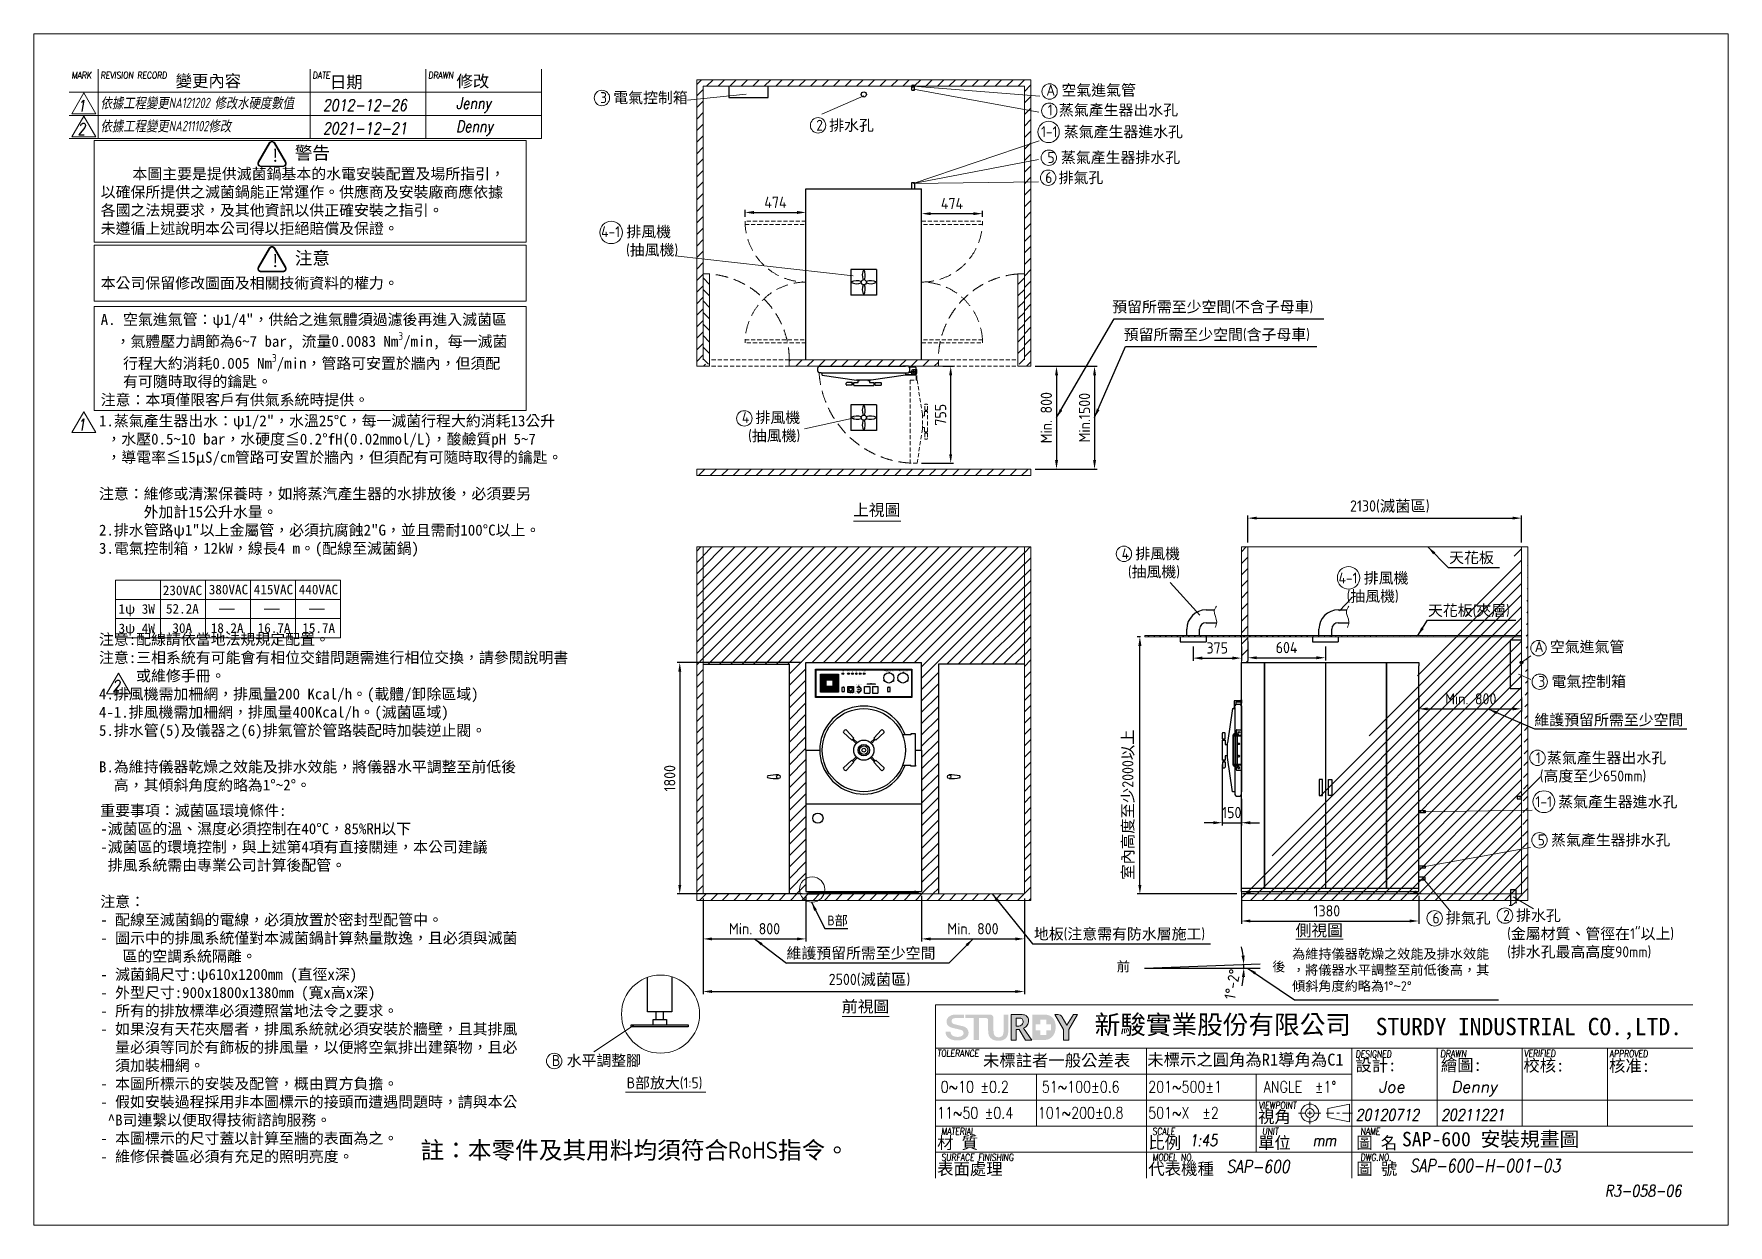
# Model space of a CAD drawing. Header units: millimetres. Extents: x -190767 to -177582, y -8059 to 1211.
import ezdxf

# ---------------------------------------------------------------- set-up
doc = ezdxf.new("R2010")
doc.units = ezdxf.units.MM
doc.header["$MEASUREMENT"] = 0
doc.linetypes.add('HIDDEN', pattern=[9.525, 6.35, -3.175])
doc.layers.get('0').update_dxf_attribs({"lineweight": 25})
for name, color, linetype, lineweight in [('D', 3, 'Continuous', 13), ('F', 7, 'Continuous', 15), ('H', 2, 'HIDDEN', 15), ('S', 4, 'Continuous', 15), ('T', 4, 'Continuous', 15)]:
    doc.layers.add(name, color=color, linetype=linetype, lineweight=lineweight)
doc.styles.get("Standard").update_dxf_attribs({"font": 'KAIU.TTF'})
doc.styles.add('STU25', font='isocp2.shx')
doc.styles.add('Text', font='romans.shx', dxfattribs={"width": 0.8, "oblique": 10})
doc.dimstyles.new('STU25', dxfattribs={"dimscale": 35, "dimtxt": 2.5, "dimasz": 2, "dimexe": 0.6, "dimexo": 1, "dimgap": 1, "dimtad": 1, "dimdsep": 46, "dimtxsty": 'STU25', "dimcen": 2, "dimazin": 2, "dimtfac": 1, "dimtmove": 0, "dimatfit": 3, "dimfxl": 0, "dimtolj": 1, "dimtzin": 0, "dimarcsym": 0})
doc.dimstyles.new('STU25$7', dxfattribs={"dimscale": 35, "dimtxt": 2.5, "dimasz": 2, "dimexe": 1.25, "dimexo": 0.625, "dimgap": 1, "dimtad": 0, "dimdec": 4, "dimdsep": 46, "dimtxsty": 'STU25', "dimcen": 2.5, "dimazin": 2, "dimtfac": 1, "dimtdec": 4, "dimtmove": 0, "dimatfit": 3, "dimfxl": 0, "dimtolj": 1, "dimtzin": 0, "dimarcsym": 0})
pattern_1 = [(45, (49843.17, 14034.026), (-44.90128, 44.90128), [])]
pattern_2 = [(45, (48452.37, 14772.08), (-44.90128, 44.90128), [])]

msp = doc.modelspace()

# ---------------------------------------------------------------- texts
at = {"lineweight": -3}
for s, p in [('變更內容', (-189663.79, 797.816)), ('日期', (-188463.629, 788.917)), ('修改', (-187478.151, 796.036))]:
    msp.add_text(s, height=93.4085, dxfattribs=at).set_placement(p)
for s, insert, char_height, width, attachment_point in [('{\\fArial|b0|i0|c0|p34;POWER}', (-184481.581, -3745.264), 3.5, 19.50054, 1), ('{\\fArial|b0|i0|c0|p34;ADD WATER}', (-184427.58, -3747.031), 3.5, 29.9713, 5), ('{\\fArial|b0|i0|c0|p34;HEAT}', (-184397.08, -3747.031), 3.5, 19, 5), ('{\\fArial|b0|i0|c0|p34;STERI}.', (-184366.001, -3747.031), 3.5, 19, 5), ('{\\fArial|b0|i0|c0|p34;DRY}', (-184341.581, -3745.264), 3.5, 14.99983, 1), ('{\\fArial|b0|i0|c0|p34;COMPLETE}', (-184319.581, -3745.264), 3.5, 23.49974, 1), ('{\\fArial|b0|i0|c0|p34;CHAMBER PRESSURE GAUGE}', (-184150.581, -3745.264), 3.5, 77.43945, 1), ('{\\fArial|b0|i0|c0|p34;JACKET PRESSURE GAUGE}', (-184034.581, -3745.264), 3.5, 67.407, 1), ('{\\fArial|b0|i0|c0|p34;OFF}', (-184475.581, -3910.764), 5, 16.49951, 1), ('{\\fArial|b0|i0|c0|p34;ON}', (-184473.581, -3866.764), 5, 14.49951, 1), ('{\\fArial|b0|i0|c0|p34;EMERGENCY}', (-184424.581, -3919.264), 3.5, 23.5, 1), ('\\A1;{\\fArial|b1|i1|c0|p34;kg/cm\\H0.7x;\\S2^  ;}', (-184381.081, -3915.264), 4, 25.94918, 1), ('{\\fArial|b1|i0|c0|p34;0.9}', (-184375.134, -3868.264), 4, 25.84153, 1), ('{\\fArial|b1|i0|c0|p34;2.1}', (-184375.081, -3907.264), 4, 25.7884, 1), ('{\\fArial|b0|i0|c0|p34;PRESSURE CONTROL}', (-184374.081, -3853.264), 3.5, 56.4195, 1), ('{\\fArial|b1|i0|c0|p34;1.2}', (-184336.581, -3866.264), 4, 11.85227, 1), ('{\\fArial|b0|i0|c0|p34;STERI.}', (-184290.117, -3856.264), 3.5, 43.963, 1), ('{\\fArial|b0|i0|c0|p34;TIMER}', (-184252.081, -3839.758), 3.5, 59.839, 5), ('{\\fArial|b0|i0|c0|p34;DRY}', (-184225.081, -3856.264), 3.5, 35.41234, 1)]:
    msp.add_mtext(s, dxfattribs=dict(insert=insert, char_height=char_height, width=width, attachment_point=attachment_point))
at = {"char_height": 5, "attachment_point": 1}
for s, insert in [('{\\fArial|b0|i0|c0|p34;NORMAL}', (-184128.581, -3910.764)), ('{\\fARIAL|b0|i0|c0|p34;LIQUID}', (-184125.581, -3866.764))]:
    msp.add_mtext(s, dxfattribs=dict(at, insert=insert))
at = {"insert": (-187758.368, -7408.759), "char_height": 135.00867, "attachment_point": 1, "style": 'STU25'}
msp.add_mtext('{\\f標楷體|b0|i0|c136|p65;註：本零件及其用料均須符合}RoHS{\\f標楷體|b0|i0|c136|p65;指令。}', dxfattribs=at)
at = {"layer": 'D', "color": 4}
msp.add_text('SAP-600 安裝規畫圖', height=112.5, dxfattribs=at).set_placement((-180120.23, -7446.343))
at = {"layer": 'D', "attachment_point": 1}
for s, insert, char_height in [('{\\Fisocp2.shx;\\C3;A \\f標楷體|b0|i0|c136|p65;空氣進氣管}', (-182888.007, 815.415), 85), ('{\\Fisocp2.shx;\\C3;3 \\f標楷體|b0|i0|c136|p65;電氣控制箱}', (-186360.262, 757.167), 85), ('{\\Fisocp2.shx;\\C3;1\\Fisocp3.shx; \\f標楷體|b0|i0|c136|p65;蒸氣產生器出水孔}', (-182876.82, 661.227), 85), ('{\\Fisocp2.shx;\\C3;2 \\f標楷體|b0|i0|c136|p65;排水孔}', (-184678.477, 541.965), 85), ('{\\Fisocp2.shx;\\C3;1-1 \\f標楷體|b0|i0|c136|p65;蒸氣產生器進水孔}', (-182929.28, 491.971), 85), ('{\\Fisocp2.shx;\\C3;5\\Fisocp3.shx; \\f標楷體|b0|i0|c136|p65;蒸氣產生器排水孔}', (-182878.774, 291.578), 85), ('{\\Fisocp2.shx;\\C3;6 \\f標楷體|b0|i0|c136|p65;排氣孔}', (-182896.378, 135.089), 85), ('{\\Fisocp2.shx;\\C3;4-1 \\f標楷體|b0|i0|c136|p65;排風機\\P\\Fisocp2.shx;    (\\f標楷體|b0|i0|c136|p65;抽風機\\Fisocp2.shx;)}', (-186352.657, -286.483), 85), ('{\\C3;預留所需至少空間\\Fisocp2.shx;(\\f標楷體|b0|i0|c136|p65;不含子母車\\Fisocp2.shx;)}', (-182375.604, -870.706), 85), ('{\\C3;預留所需至少空間\\Fisocp2.shx;(\\f標楷體|b0|i0|c136|p65;含子母車\\Fisocp2.shx;)}', (-182285.674, -1086.368), 85), ('{\\Fisocp2.shx;\\C3;4 \\f標楷體|b0|i0|c136|p65;排風機\\P\\Fisocp2.shx; (\\f標楷體|b0|i0|c136|p65;抽風機\\Fisocp2.shx;)}', (-185257.097, -1731.723), 85), ('{\\C11;上視圖}', (-184392.17, -2448.916), 90), ('{\\Fisocp2.shx;\\C3;4 \\f標楷體|b0|i0|c136|p65;排風機\\P\\Fisocp2.shx; (\\f標楷體|b0|i0|c136|p65;抽風機\\Fisocp2.shx;)}', (-182301.492, -2791.449), 85), ('{\\C3;天花板 }', (-179753.675, -2822.081), 85), ('{\\Fisocp2.shx;\\C3;4-1 \\f標楷體|b0|i0|c136|p65;排風機\\P\\f???|b0|i0|c0|p65;  \\Fisocp2.shx;(\\f標楷體|b0|i0|c136|p65;抽風機\\Fisocp2.shx;)}', (-180613.74, -2981.103), 85), ('{\\C3;天花板\\Fisocp2.shx;(\\f標楷體|b0|i0|c136|p65;夾層\\Fisocp2.shx;)}', (-179918.301, -3233.634), 85), ('{\\Fisocp2.shx;\\C3;A \\f標楷體|b0|i0|c136|p65;空氣進氣管}', (-179087.162, -3515.769), 85), ('{\\Fisocp2.shx;\\C3;3 \\f標楷體|b0|i0|c136|p65;電氣控制箱}', (-179059.223, -3786.001), 85), ('{\\C3;維護預留所需至少空間}', (-179089.851, -4084.46), 85), ('{\\Fisocp2.shx;\\C3;1 \\f標楷體|b0|i0|c136|p65;蒸氣產生器出水孔\\P\\f???|b0|i0|c136|p17; \\Fisocp2.shx;(\\f標楷體|b0|i0|c136|p65;高度至少\\Fisocp2.shx;650mm)}', (-179078.845, -4380.093), 85), ('{\\Fisocp2.shx;\\C3;1-1\\Fisocp3.shx; \\f標楷體|b0|i0|c136|p65;蒸氣產生器進水孔}', (-179081.575, -4722.398), 85), ('{\\Fisocp2.shx;\\C3;5\\Fisocp3.shx; \\f標楷體|b0|i0|c136|p65;蒸氣產生器排水孔}', (-179064.079, -5019.599), 85), ('{\\Fisocp2.shx;\\C3;B\\f標楷體|b0|i0|c136|p65;部}', (-184592.298, -5651.343), 75), ('{\\Fisocp2.shx;\\C3;6 \\f標楷體|b0|i0|c136|p65;排氣孔}', (-179882.783, -5627.016), 85), ('{\\Fisocp2.shx;\\C3;2 \\f標楷體|b0|i0|c136|p65;排水孔\\P\\f???|b0|i0|c0|p65; \\Fisocp2.shx;(\\f標楷體|b0|i0|c136|p65;金屬材質、管徑在\\Fisocp2.shx;1"\\f標楷體|b0|i0|c136|p65;以上\\Fisocp2.shx;)\\P\\f???|b0|i0|c0|p65; \\Fisocp2.shx;(\\f標楷體|b0|i0|c136|p65;排水孔最高高度\\Fisocp2.shx;90mm)}', (-179332.923, -5606.946), 85), ('{\\C3;地板\\Fisocp2.shx;(\\f標楷體|b0|i0|c136|p65;注意需有防水層施工\\Fisocp2.shx;)}', (-182984.82, -5750.466), 85), ('{\\C11;側視圖}', (-180948.183, -5720.181), 90), ('{\\C3;維護預留所需至少空間}', (-184910.167, -5899.802), 85), ('{\\C3;為維持儀器乾燥之效能及排水效能\\P，將儀器水平調整至前低後高，其\\P傾斜角度約略為\\Fisocp2.shx;1%%D\\f???|b0|i0|c0|p65;~\\Fisocp2.shx;2%%D}', (-180975.48, -5911.066), 75), ('{\\C11;前視圖}', (-184478.819, -6312.803), 90), ('{\\Fisocp2.shx;\\C3;B \\f標楷體|b0|i0|c136|p65;水平調整腳}', (-186735.359, -6736.082), 85), ('{\\Fisocp2.shx;\\C11;B\\f標楷體|b0|i0|c136|p65;部放大\\Fisocp2.shx;(1:5)}', (-186153.188, -6909.843), 85)]:
    msp.add_mtext(s, dxfattribs=dict(at, insert=insert, char_height=char_height))
at = {"layer": 'D', "color": 11, "attachment_point": 1, "style": 'STU25'}
for s, insert, char_height in [('{\\f標楷體|b0|i0|c136|p65;!}', (-188922.704, 315.484), 100), ('{\\f標楷體|b0|i0|c136|p65;警告}', (-188736.191, 334.852), 100), ('\\A1;\\P{\\f標楷體|b0|i0|c136|p65;    \\H0.2353x; \\H4.25x;本圖主要是提供滅菌鍋基本的水電安裝配置及場所指引，\\P以確保所提供之滅菌鍋能正常運作。供應商及安裝廠商應依據\\P各國之法規要求，及其他資訊以供正確安裝之指引。\\P未遵循上述說明本公司得以拒絕賠償及保證。\\P\\P\\P本公司保留修改圖面及相關技術資料的權力。\\P\\PA. 空氣進氣管：ψ1/4"，供給之進氣體須過濾後再進入滅菌區\\P  ，氣體壓力調節為6~7 bar, 流量0.0083 Nm\\Fisocp2.shx;\\H0.7x;\\S3^ ;\\f標楷體|b0|i0|c136|p65;\\H1.429x;/min, 每一滅菌\\P   行程大約消耗0.005 Nm\\Fisocp2.shx;\\H0.7x;\\S3^ ;\\f標楷體|b0|i0|c136|p65;\\H1.429x;/min，管路可安置於牆內，但須配\\P   有可隨時取得的鑰匙。\\P注意：本項僅限客戶有供氣系統時提供。}', (-190246.947, 306.209), 85), ('{\\f標楷體|b0|i0|c136|p65;!}', (-188922.704, -503.704), 100), ('{\\f標楷體|b0|i0|c136|p65;注意}', (-188736.191, -484.335), 100), ('{\\f標楷體|b0|i0|c136|p65;1.蒸氣產生器出水：ψ1/2"，水溫25%%DC，每一滅菌行程大約消耗13公升\\P ，水壓0.5~10 bar，水硬度≦0.2%%DfH(0.02mmol/L)，酸鹼質pH 5~7\\P ，導電率≦15μS/cm管路可安置於牆內，但須配有可隨時取得的鑰匙。\\P\\P注意：維修或清潔保養時，如將蒸汽產生器的水排放後，必須要另\\P      外加計15公升水量。\\P2.排水管路ψ1"以上金屬管，必須抗腐蝕2"G，並且需耐100%%DC以上。 \\P3.電氣控制箱，12kW，線長4 m。(配線至滅菌鍋)\\P\\P\\P\\P\\P注意:配線請依當地法規規定配置。 \\P\\fDFKai-SB|b0|i0|c136|p65;注意:三相系統有可能會有相位交錯問題需進行相位交換，請參閱說明書\\P     或維修手冊。\\P\\f標楷體|b0|i0|c136|p65;4.排風機需加柵網，排風量200 Kcal/h。(載體/卸除區域)\\P4-1.排風機需加柵網，排風量400Kcal/h。(滅菌區域)\\P5.排水管(5)及儀器之(6)排氣管於管路裝配時加裝逆止閥。\\P\\PB.為維持儀器乾燥之效能及排水效能，將儀器水平調整至前低後\\P  高，其傾斜角度約略為1%%D~2%%D。}', (-190260.448, -1758.14), 85), ('{\\f標楷體|b0|i0|c136|p65;230VAC}', (-189763.895, -3081.979), 75), ('{\\f標楷體|b0|i0|c136|p65;380VAC}', (-189406.012, -3075.793), 75), ('{\\f標楷體|b0|i0|c136|p65;415VAC}', (-189056.012, -3075.793), 75), ('{\\f標楷體|b0|i0|c136|p65;440VAC}', (-188706.012, -3075.793), 75), ('{\\f標楷體|b0|i0|c136|p65;1ψ 3W}', (-190108.33, -3226.945), 75), ('{\\f標楷體|b0|i0|c136|p65;52.2A}', (-189738.953, -3225.348), 75), ('{\\f標楷體|b0|i0|c136|p65;3ψ 4W}', (-190108.33, -3378.017), 75), ('{\\f標楷體|b0|i0|c136|p65;30A}', (-189688.955, -3375.348), 75), ('{\\f標楷體|b0|i0|c136|p65;18.2A}', (-189390.64, -3375.348), 75), ('{\\f標楷體|b0|i0|c136|p65;16.7A}', (-189025.476, -3375.348), 75), ('{\\f標楷體|b0|i0|c136|p65;15.7A}', (-188678.345, -3375.348), 75), ('{\\f標楷體|b0|i0|c136|p65;重要事項：滅菌區環境條件:\\P-滅菌區的溫、濕度必須控制在40%%DC，85%RH以下\\P-滅菌區的環境控制，與上述第4項有直接關連，本公司建議\\P 排風系統需由專業公司計算後配管。\\P\\P注意：\\P- 配線至滅菌鍋的電線，必須放置於密封型配管中。\\P- 圖示中的排風系統僅對本滅菌鍋計算熱量散逸，且必須與滅菌\\P   區的空調系統隔離。\\P- 滅菌鍋尺寸:ψ610x1200mm (直徑x深)\\P- 外型尺寸:900x1800x1380mm (寬x高x深)\\P- 所有的排放標準必須遵照當地法令之要求。\\P- 如果沒有天花夾層者，排風系統就必須安裝於牆壁，且其排風\\P  量必須等同於有飾板的排風量，以便將空氣排出建築物，且必\\P  須加裝柵網。\\P- 本圖所標示的安裝及配管，概由買方負擔。\\P- 假如安裝過程採用非本圖標示的接頭而遭遇問題時，請與本公\\P ^B司連繫以便取得技術諮詢服務。\\P- 本圖標示的尺寸蓋以計算至牆的表面為之。\\P- 維修保養區必須有充足的照明亮度。}', (-190250.515, -4790.434), 85)]:
    msp.add_mtext(s, dxfattribs=dict(at, insert=insert, char_height=char_height))
at = {"layer": 'D', "char_height": 75, "width": 218.181, "attachment_point": 1}
for s, insert in [(' 前', (-182390.818, -6009.515)), ('{\\Fisocp2.shx; }後', (-181172.943, -6009.965))]:
    msp.add_mtext(s, dxfattribs=dict(at, insert=insert))
at = {"layer": 'F', "color": 1, "lineweight": 15, "style": 'Text', "oblique": 5, "width": 0.8}
for s, p in [('MARK', (-190473.222, 862.301)), ('REVISION RECORD', (-190248.222, 862.301)), ('DATE', (-188598.073, 862.301)), ('DRAWN', (-187698.073, 862.301))]:
    msp.add_text(s, height=54, dxfattribs=at).set_placement(p)
at = {"layer": 'T', "lineweight": 20, "style": 'Text', "oblique": 10, "width": 0.8}
for s, height, p in [('1', 90, (-190427.846, 605.474)), ('2012-12-26', 90, (-188518.066, 611.188)), ('Jenny', 90, (-187481.607, 626.988)), ('Denny', 90, (-187481.607, 446.988)), ('2', 90, (-190427.846, 425.474)), ('2021-12-21', 90, (-188518.066, 431.188)), ('1', 90, (-190427.846, -1876.157)), ('2', 90, (-190157.948, -3908.557)), ('20120712', 90, (-180479.973, -7246.128)), ('20211221', 90, (-179816.223, -7246.128)), ('1:45', 90, (-181773.625, -7445.005)), ('mm', 90, (-180817.009, -7444.75)), ('SAP-600', 99, (-181486.665, -7652.607)), ('SAP-600-H-001-03', 99, (-180058.887, -7646.314))]:
    msp.add_text(s, height=height, dxfattribs=at).set_placement(p)
at = {"layer": 'T', "lineweight": 20, "style": 'Text', "oblique": 10}
for s, p in [('Joe', (-180302.654, -7028.215)), ('Denny', (-179737.599, -7028.215))]:
    msp.add_text(s, height=90, dxfattribs=at).set_placement(p)
at = {"layer": 'T', "linetype": 'Continuous', "lineweight": 20, "attachment_point": 1, "style": 'Text'}
for s, insert, char_height in [('{\\fDFKai-SB|b0|i0|c136|p65;依據工程變更\\Fisocp2.shx;NA121202 \\fDFKai-SB|b0|i0|c136|p65;修改水硬度數值}', (-190247.859, 713.805), 80.9991), ('{\\fDFKai-SB|b0|i0|c136|p65;依據工程變更\\Fisocp2.shx|c136;NA211102\\fDFKai-SB|b0|i0|c136|p65;修改}', (-190247.859, 533.805), 80.9991), ('{R3-058-06}', (-178541.315, -7747.354), 90)]:
    msp.add_mtext(s, dxfattribs=dict(at, insert=insert, char_height=char_height))

# ---------------------------------------------------------------- blocks, each defined once
blk = doc.blocks.new('*D1')
at = {"layer": 'D', "color": 0, "lineweight": -2}
for start, end in [(7.1806, 12.3613), (0, 2), (349.6387, 354.8194)]:
    blk.add_arc((-182125, -6059), 774, start, end, dxfattribs=at)
at = {"layer": 'D', "color": 0}
for points in [[(-181369, -5963), (-181345, -5961), (-181351, -6032)], [(-181342, -6129), (-181366, -6128), (-181351, -6059)]]:
    blk.add_solid(points, dxfattribs=at)
at = {"layer": 'Defpoints', "color": 0}
for p in [(-182125, -6059), (-182125, -6059), (-181351, -6041), (-181225, -6027), (-181224, -6059)]:
    blk.add_point(p, dxfattribs=at)
at = {"layer": 'D', "color": 0, "insert": (-181441, -6185), "char_height": 87.5, "attachment_point": 5, "rotation": 79.526, "style": 'STU25'}
blk.add_mtext('1%%D-2%%D', dxfattribs=at)
blk = doc.blocks.new('*D2')
at = {"layer": 'D', "color": 0, "lineweight": -2}
for p, q in [((-181320, -3517), (-181320, -3665)), ((-180716, -3556), (-180716, -3665)), ((-181250, -3644), (-180786, -3644))]:
    blk.add_line(p, q, dxfattribs=at)
at = {"layer": 'D', "color": 0}
for points in [[(-181250, -3633), (-181250, -3656), (-181320, -3644)], [(-180786, -3656), (-180786, -3633), (-180716, -3644)]]:
    blk.add_solid(points, dxfattribs=at)
at = {"layer": 'Defpoints', "color": 0}
for p in [(-181320, -3482), (-180716, -3521), (-180716, -3644)]:
    blk.add_point(p, dxfattribs=at)
at = {"layer": 'D', "color": 0, "insert": (-181018, -3565), "char_height": 87.5, "attachment_point": 5, "style": 'STU25'}
blk.add_mtext('\\A1;604', dxfattribs=at)
blk = doc.blocks.new('*D3')
at = {"layer": 'D', "color": 0, "lineweight": -2}
for p, q in [((-185559, -5517), (-185559, -6263)), ((-183059, -5517), (-183059, -6263)), ((-185489, -6242), (-183129, -6242))]:
    blk.add_line(p, q, dxfattribs=at)
at = {"layer": 'D', "color": 0}
for points in [[(-185489, -6230), (-185489, -6253), (-185559, -6242)], [(-183129, -6253), (-183129, -6230), (-183059, -6242)]]:
    blk.add_solid(points, dxfattribs=at)
at = {"layer": 'Defpoints', "color": 0}
for p in [(-185559, -5482), (-183059, -5482), (-183059, -6242)]:
    blk.add_point(p, dxfattribs=at)
at = {"layer": 'D', "color": 0, "insert": (-184264, -6152), "char_height": 87.5, "attachment_point": 5, "style": 'STU25'}
blk.add_mtext('\\A1;2500({\\f標楷體|b0|i0|c136|p65;滅菌區})', dxfattribs=at)
blk = doc.blocks.new('*D4')
at = {"layer": 'D', "color": 0, "lineweight": -2}
for p, q in [((-182155, -3482), (-182181, -3482)), ((-182160, -5412), (-182160, -3552)), ((-181405, -5482), (-182181, -5482))]:
    blk.add_line(p, q, dxfattribs=at)
at = {"layer": 'D', "color": 0}
for points in [[(-182148, -3552), (-182172, -3552), (-182160, -3482)], [(-182172, -5412), (-182148, -5412), (-182160, -5482)]]:
    blk.add_solid(points, dxfattribs=at)
at = {"layer": 'Defpoints', "color": 0}
for p in [(-182160, -3482), (-182120, -3482), (-181370, -5482)]:
    blk.add_point(p, dxfattribs=at)
at = {"layer": 'D', "color": 0, "insert": (-182249, -4787), "char_height": 87.5, "attachment_point": 5, "rotation": 90, "style": 'STU25'}
blk.add_mtext('\\A1;{\\f標楷體|b0|i0|c136|p65;室內高度至少}2000{\\f標楷體|b0|i0|c136|p65;以上}', dxfattribs=at)
blk = doc.blocks.new('*D5')
at = {"layer": 'D', "color": 0, "lineweight": -2}
for p, q in [((-185559, -5517), (-185559, -5853)), ((-184759, -5497), (-184759, -5853)), ((-185489, -5832), (-184829, -5832))]:
    blk.add_line(p, q, dxfattribs=at)
at = {"layer": 'D', "color": 0}
for points in [[(-185489, -5821), (-185489, -5844), (-185559, -5832)], [(-184829, -5844), (-184829, -5821), (-184759, -5832)]]:
    blk.add_solid(points, dxfattribs=at)
at = {"layer": 'Defpoints', "color": 0}
for p in [(-185559, -5482), (-184759, -5462), (-184759, -5832)]:
    blk.add_point(p, dxfattribs=at)
at = {"layer": 'D', "color": 0, "insert": (-185159, -5753), "char_height": 87.5, "attachment_point": 5, "style": 'STU25'}
blk.add_mtext('\\A1;Min. 800', dxfattribs=at)
blk = doc.blocks.new('*D6')
at = {"layer": 'D', "color": 0, "lineweight": -2}
for p, q in [((-183859, -5497), (-183859, -5853)), ((-183059, -5517), (-183059, -5853)), ((-183789, -5832), (-183129, -5832))]:
    blk.add_line(p, q, dxfattribs=at)
at = {"layer": 'D', "color": 0}
for points in [[(-183789, -5821), (-183789, -5844), (-183859, -5832)], [(-183129, -5844), (-183129, -5821), (-183059, -5832)]]:
    blk.add_solid(points, dxfattribs=at)
at = {"layer": 'Defpoints', "color": 0}
for p in [(-183859, -5462), (-183059, -5482), (-183059, -5832)]:
    blk.add_point(p, dxfattribs=at)
at = {"layer": 'D', "color": 0, "insert": (-183459, -5753), "char_height": 87.5, "attachment_point": 5, "style": 'STU25'}
blk.add_mtext('\\A1;Min. 800', dxfattribs=at)
blk = doc.blocks.new('*D7')
at = {"layer": 'D', "color": 0, "lineweight": -2}
for p, q in [((-184794, -3682), (-185762, -3682)), ((-185741, -3752), (-185741, -5412)), ((-184788, -5482), (-185762, -5482))]:
    blk.add_line(p, q, dxfattribs=at)
at = {"layer": 'D', "color": 0}
for points in [[(-185729, -3752), (-185752, -3752), (-185741, -3682)], [(-185752, -5412), (-185729, -5412), (-185741, -5482)]]:
    blk.add_solid(points, dxfattribs=at)
at = {"layer": 'Defpoints', "color": 0}
for p in [(-184759, -3682), (-185741, -5482), (-184753, -5482)]:
    blk.add_point(p, dxfattribs=at)
at = {"layer": 'D', "color": 0, "insert": (-185819, -4582), "char_height": 87.5, "attachment_point": 5, "rotation": 90, "style": 'STU25'}
blk.add_mtext('\\A1;1800', dxfattribs=at)
blk = doc.blocks.new('*D8')
at = {"layer": 'D', "color": 0, "lineweight": -2}
for p, q in [((-179990, -3954), (-179990, -4063)), ((-179190, -3954), (-179190, -4063)), ((-179920, -4042), (-179260, -4042))]:
    blk.add_line(p, q, dxfattribs=at)
at = {"layer": 'D', "color": 0}
for points in [[(-179920, -4031), (-179920, -4054), (-179990, -4042)], [(-179260, -4054), (-179260, -4031), (-179190, -4042)]]:
    blk.add_solid(points, dxfattribs=at)
at = {"layer": 'Defpoints', "color": 0}
for p in [(-179990, -3919), (-179190, -3919), (-179190, -4042)]:
    blk.add_point(p, dxfattribs=at)
at = {"layer": 'D', "color": 0, "insert": (-179585, -3964), "char_height": 87.5, "attachment_point": 5, "style": 'STU25'}
blk.add_mtext('\\A1;{\\Fisocp2.shx;Min. 800}', dxfattribs=at)
blk = doc.blocks.new('*D9')
at = {"layer": 'D', "color": 0, "lineweight": -2}
for p, q in [((-181320, -2747), (-181320, -2537)), ((-181250, -2558), (-179260, -2558)), ((-179190, -2747), (-179190, -2537))]:
    blk.add_line(p, q, dxfattribs=at)
at = {"layer": 'D', "color": 0}
for points in [[(-181250, -2546), (-181250, -2569), (-181320, -2558)], [(-179260, -2569), (-179260, -2546), (-179190, -2558)]]:
    blk.add_solid(points, dxfattribs=at)
at = {"layer": 'Defpoints', "color": 0}
for p in [(-179190, -2558), (-181320, -2782), (-179190, -2782)]:
    blk.add_point(p, dxfattribs=at)
at = {"layer": 'D', "color": 0, "insert": (-180215, -2468), "char_height": 87.5, "attachment_point": 5, "style": 'STU25'}
blk.add_mtext('\\A1;2130({\\f標楷體|b0|i0|c136|p65;滅菌區})', dxfattribs=at)
blk = doc.blocks.new('*D12')
at = {"layer": 'D', "color": 0, "lineweight": -2}
for p, q in [((-183859, -237), (-183859, -167)), ((-183789, -188), (-183455, -188)), ((-183385, -212), (-183385, -167))]:
    blk.add_line(p, q, dxfattribs=at)
at = {"layer": 'D', "color": 0}
for points in [[(-183789, -177), (-183789, -200), (-183859, -188)], [(-183455, -200), (-183455, -177), (-183385, -188)]]:
    blk.add_solid(points, dxfattribs=at)
at = {"layer": 'Defpoints', "color": 0}
for p in [(-183385, -188), (-183385, -247), (-183859, -272)]:
    blk.add_point(p, dxfattribs=at)
at = {"layer": 'D', "color": 0, "insert": (-183622, -109), "char_height": 87.5, "attachment_point": 5, "style": 'STU25'}
blk.add_mtext('\\A1;474', dxfattribs=at)
blk = doc.blocks.new('*D13')
at = {"layer": 'D', "color": 0, "lineweight": -2}
for p, q in [((-185233, -212), (-185233, -158)), ((-185163, -179), (-184829, -179)), ((-184759, -212), (-184759, -158))]:
    blk.add_line(p, q, dxfattribs=at)
at = {"layer": 'D', "color": 0}
for points in [[(-185163, -167), (-185163, -191), (-185233, -179)], [(-184829, -191), (-184829, -167), (-184759, -179)]]:
    blk.add_solid(points, dxfattribs=at)
at = {"layer": 'Defpoints', "color": 0}
for p in [(-185233, -247), (-184759, -179), (-184759, -247)]:
    blk.add_point(p, dxfattribs=at)
at = {"layer": 'D', "color": 0, "insert": (-184996, -100), "char_height": 87.5, "attachment_point": 5, "style": 'STU25'}
blk.add_mtext('\\A1;474', dxfattribs=at)
blk = doc.blocks.new('*D14')
at = {"layer": 'D', "color": 0, "lineweight": -2}
for p, q in [((-183693, -1376), (-183611, -1376)), ((-183632, -2060), (-183632, -1446)), ((-183859, -2130), (-183611, -2130))]:
    blk.add_line(p, q, dxfattribs=at)
at = {"layer": 'D', "color": 0}
for points in [[(-183621, -1446), (-183644, -1446), (-183632, -1376)], [(-183644, -2060), (-183621, -2060), (-183632, -2130)]]:
    blk.add_solid(points, dxfattribs=at)
at = {"layer": 'Defpoints', "color": 0}
for p in [(-183728, -1376), (-183632, -1376), (-183894, -2130)]:
    blk.add_point(p, dxfattribs=at)
at = {"layer": 'D', "color": 0, "insert": (-183711, -1753), "char_height": 87.5, "attachment_point": 5, "rotation": 90, "style": 'STU25'}
blk.add_mtext('\\A1;{\\Fisocp2.shx;755}', dxfattribs=at)
blk = doc.blocks.new('*D15')
at = {"layer": 'D', "color": 0, "lineweight": -2}
for p, q in [((-181370, -5497), (-181370, -5714)), ((-179990, -5497), (-179990, -5714)), ((-181300, -5693), (-180060, -5693))]:
    blk.add_line(p, q, dxfattribs=at)
at = {"layer": 'D', "color": 0}
for points in [[(-181300, -5681), (-181300, -5704), (-181370, -5693)], [(-180060, -5704), (-180060, -5681), (-179990, -5693)]]:
    blk.add_solid(points, dxfattribs=at)
at = {"layer": 'Defpoints', "color": 0}
for p in [(-181370, -5462), (-179990, -5462), (-179990, -5693)]:
    blk.add_point(p, dxfattribs=at)
at = {"layer": 'D', "color": 0, "insert": (-180705, -5614), "char_height": 87.5, "attachment_point": 5, "style": 'STU25'}
blk.add_mtext('\\A1;1380', dxfattribs=at)
blk = doc.blocks.new('*D16')
at = {"layer": 'D', "color": 0, "lineweight": -2}
for p, q in [((-181519, -4476), (-181519, -4949)), ((-181370, -4743), (-181370, -4949)), ((-181589, -4928), (-181659, -4928)), ((-181519, -4928), (-181370, -4928)), ((-181300, -4928), (-181230, -4928))]:
    blk.add_line(p, q, dxfattribs=at)
at = {"layer": 'D', "color": 0}
for points in [[(-181589, -4940), (-181589, -4916), (-181519, -4928)], [(-181300, -4916), (-181300, -4940), (-181370, -4928)]]:
    blk.add_solid(points, dxfattribs=at)
at = {"layer": 'Defpoints', "color": 0}
for p in [(-181519, -4441), (-181370, -4708), (-181370, -4928)]:
    blk.add_point(p, dxfattribs=at)
at = {"layer": 'D', "color": 0, "insert": (-181445, -4849), "char_height": 87.5, "attachment_point": 5, "style": 'STU25'}
blk.add_mtext('\\A1;{\\Fisocp2.shx;150}', dxfattribs=at)
blk = doc.blocks.new('*D17')
at = {"layer": 'D', "color": 0, "lineweight": -2}
for p, q in [((-182974, -1376), (-182788, -1376)), ((-182809, -1446), (-182809, -2106)), ((-182974, -2176), (-182788, -2176))]:
    blk.add_line(p, q, dxfattribs=at)
at = {"layer": 'D', "color": 0}
for points in [[(-182797, -1446), (-182820, -1446), (-182809, -1376)], [(-182820, -2106), (-182797, -2106), (-182809, -2176)]]:
    blk.add_solid(points, dxfattribs=at)
at = {"layer": 'Defpoints', "color": 0}
for p in [(-183009, -1376), (-183009, -2176), (-182809, -2176)]:
    blk.add_point(p, dxfattribs=at)
at = {"layer": 'D', "color": 0, "insert": (-182888, -1776), "char_height": 87.5, "attachment_point": 5, "rotation": 90, "style": 'STU25'}
blk.add_mtext('\\A1;{\\Fisocp2.shx;Min. 800}', dxfattribs=at)
blk = doc.blocks.new('*D18')
at = {"layer": 'D', "color": 0, "lineweight": -2}
for p, q in [((-182974, -1376), (-182492, -1376)), ((-182513, -1446), (-182513, -2106)), ((-182974, -2176), (-182492, -2176))]:
    blk.add_line(p, q, dxfattribs=at)
at = {"layer": 'D', "color": 0}
for points in [[(-182501, -1446), (-182524, -1446), (-182513, -1376)], [(-182524, -2106), (-182501, -2106), (-182513, -2176)]]:
    blk.add_solid(points, dxfattribs=at)
at = {"layer": 'Defpoints', "color": 0}
for p in [(-183009, -1376), (-183009, -2176), (-182513, -2176)]:
    blk.add_point(p, dxfattribs=at)
at = {"layer": 'D', "color": 0, "insert": (-182591, -1776), "char_height": 87.5, "attachment_point": 5, "rotation": 90, "style": 'STU25'}
blk.add_mtext('\\A1;{\\Fisocp2.shx;Min.1500}', dxfattribs=at)
blk = doc.blocks.new('*D19')
at = {"layer": 'D', "color": 0, "lineweight": -2}
for p, q in [((-181745, -3556), (-181745, -3668)), ((-181370, -3556), (-181370, -3668)), ((-181675, -3647), (-181440, -3647))]:
    blk.add_line(p, q, dxfattribs=at)
at = {"layer": 'D', "color": 0}
for points in [[(-181675, -3635), (-181675, -3659), (-181745, -3647)], [(-181440, -3659), (-181440, -3635), (-181370, -3647)]]:
    blk.add_solid(points, dxfattribs=at)
at = {"layer": 'Defpoints', "color": 0}
for p in [(-181745, -3521), (-181370, -3521), (-181370, -3647)]:
    blk.add_point(p, dxfattribs=at)
at = {"layer": 'D', "color": 0, "insert": (-181558, -3568), "char_height": 87.5, "attachment_point": 5, "style": 'STU25'}
blk.add_mtext('\\A1;375', dxfattribs=at)
blk = doc.blocks.new('新駿LOGO')
at = {"layer": 'F'}
h = blk.add_hatch(color=256, dxfattribs=at)
edge = h.paths.add_edge_path()
edge.add_spline(control_points=[(-529.05, -442.14), (-529.05, -442.31), (-529.02, -442.45), (-528.95, -442.56), (-528.89, -442.68), (-528.8, -442.78), (-528.69, -442.85), (-528.57, -442.93), (-528.44, -442.98), (-528.29, -443.01), (-528.15, -443.05), (-527.99, -443.07), (-527.81, -443.07), (-527.62, -443.07), (-527.47, -443.05), (-527.33, -443.01), (-527.2, -442.97), (-527.09, -442.92), (-527.01, -442.86), (-526.93, -442.8), (-526.87, -442.73), (-526.83, -442.65), (-526.8, -442.57), (-526.78, -442.49), (-526.78, -442.41), (-526.78, -442.25), (-526.82, -442.13), (-526.91, -442.05), (-526.99, -441.97), (-527.08, -441.91), (-527.18, -441.88), (-527.36, -441.83), (-527.56, -441.77), (-527.79, -441.72), (-528.02, -441.67), (-528.3, -441.61), (-528.64, -441.53), (-528.85, -441.48), (-529.02, -441.41), (-529.16, -441.34), (-529.3, -441.26), (-529.41, -441.17), (-529.5, -441.07), (-529.58, -440.98), (-529.64, -440.87), (-529.67, -440.77), (-529.7, -440.66), (-529.72, -440.55), (-529.72, -440.43), (-529.72, -440.22), (-529.67, -440.03), (-529.57, -439.87), (-529.46, -439.71), (-529.33, -439.58), (-529.16, -439.47), (-528.99, -439.37), (-528.85, -439.31), (-528.64, -439.26), (-528.43, -439.21), (-528.13, -439.2), (-527.91, -439.2), (-527.66, -439.2), (-526.73, -439.2), (-526.73, -439.2), (-526.73, -439.2), (-526.73, -439.81), (-526.73, -439.81), (-526.73, -439.81), (-528.14, -439.8), (-528.28, -439.83), (-528.39, -439.85), (-528.48, -439.86), (-528.56, -439.9), (-528.65, -439.94), (-528.72, -440), (-528.78, -440.07), (-528.84, -440.14), (-528.87, -440.23), (-528.87, -440.34), (-528.87, -440.5), (-528.81, -440.62), (-528.7, -440.7), (-528.6, -440.79), (-528.46, -440.85), (-528.28, -440.9), (-528.27, -440.9), (-528.19, -440.92), (-528.07, -440.95), (-527.94, -440.98), (-527.8, -441.01), (-527.65, -441.05), (-527.49, -441.09), (-527.34, -441.12), (-527.19, -441.16), (-527.04, -441.19), (-526.94, -441.21), (-526.87, -441.23), (-526.71, -441.27), (-526.58, -441.34), (-526.46, -441.41), (-526.34, -441.49), (-526.24, -441.58), (-526.16, -441.67), (-526.08, -441.77), (-526.02, -441.88), (-525.98, -441.99), (-525.94, -442.1), (-525.92, -442.22), (-525.92, -442.33), (-525.92, -442.57), (-525.98, -442.78), (-526.09, -442.95), (-526.2, -443.12), (-526.35, -443.26), (-526.53, -443.37), (-526.71, -443.48), (-526.92, -443.55), (-527.15, -443.61), (-527.39, -443.66), (-527.62, -443.68), (-527.87, -443.68), (-528.14, -443.68), (-528.41, -443.65), (-528.65, -443.59), (-528.9, -443.53), (-529.11, -443.44), (-529.3, -443.31), (-529.48, -443.19), (-529.63, -443.03), (-529.74, -442.83), (-529.84, -442.64), (-529.9, -442.41), (-529.91, -442.14), (-529.91, -442.14), (-529.05, -442.14), (-529.05, -442.14)], knot_values=[0, 0, 0, 0, 1, 1, 1, 2, 2, 2, 3, 3, 3, 4, 4, 4, 5, 5, 5, 6, 6, 6, 7, 7, 7, 8, 8, 8, 9, 9, 9, 10, 10, 10, 11, 11, 11, 12, 12, 12, 13, 13, 13, 14, 14, 14, 15, 15, 15, 16, 16, 16, 17, 17, 17, 18, 18, 18, 19, 19, 19, 20, 20, 20, 21, 21, 21, 22, 22, 22, 23, 23, 23, 24, 24, 24, 25, 25, 25, 26, 26, 26, 27, 27, 27, 28, 28, 28, 29, 29, 29, 30, 30, 30, 31, 31, 31, 32, 32, 32, 33, 33, 33, 34, 34, 34, 35, 35, 35, 36, 36, 36, 37, 37, 37, 38, 38, 38, 39, 39, 39, 40, 40, 40, 41, 41, 41, 42, 42, 42, 43, 43, 43, 44, 44, 44, 45, 45, 45, 45], degree=3, periodic=0)
edge = h.paths.add_edge_path()
edge.add_spline(control_points=[(-522.53, -440.14), (-522.54, -440.04), (-522.57, -439.94), (-522.63, -439.9), (-522.77, -439.79), (-522.9, -439.81), (-522.9, -439.81), (-522.9, -439.81), (-523.02, -439.81), (-523.02, -439.81), (-523.02, -439.81), (-524.14, -439.81), (-524.14, -439.81), (-524.14, -439.81), (-524.14, -443.62), (-524.14, -443.62), (-524.14, -443.62), (-525.06, -443.62), (-525.06, -443.62), (-525.06, -443.62), (-525.06, -439.81), (-525.06, -439.81), (-525.06, -439.81), (-526.47, -439.81), (-526.47, -439.81), (-526.47, -439.81), (-526.47, -439.2), (-526.47, -439.2), (-526.47, -439.2), (-522.39, -439.2), (-522.39, -439.2)], knot_values=[5.578051, 5.578051, 5.578051, 5.578051, 6, 6, 6, 7, 7, 7, 8, 8, 8, 9, 9, 9, 10, 10, 10, 11, 11, 11, 12, 12, 12, 13, 13, 13, 14, 14, 14, 15, 15, 15, 15], degree=3, periodic=0)
edge.add_spline(control_points=[(-522.4, -439.2), (-522.31, -439.2), (-522.22, -439.2), (-522.22, -439.2), (-522.22, -439.2), (-521.96, -439.19), (-521.76, -439.41), (-521.58, -439.61), (-521.61, -439.85), (-521.61, -439.85), (-521.61, -439.85), (-521.61, -441.92), (-521.61, -441.92), (-521.61, -442.41), (-521.52, -442.73), (-521.36, -442.89), (-521.19, -443.05), (-520.97, -443.13), (-520.71, -443.13), (-520.45, -443.13), (-520.24, -443.05), (-520.09, -442.89), (-519.93, -442.74), (-519.86, -442.43), (-519.86, -441.98), (-519.86, -441.98), (-519.86, -439.2), (-519.86, -439.2), (-519.86, -439.2), (-519.05, -439.2), (-519.05, -439.2), (-519.05, -439.2), (-519.05, -441.92), (-519.05, -441.92), (-519.05, -442.43), (-519.12, -442.8), (-519.25, -443.02), (-519.38, -443.24), (-519.56, -443.42), (-519.8, -443.54), (-520.05, -443.67), (-520.35, -443.74), (-520.73, -443.74), (-521.09, -443.74), (-521.41, -443.68), (-521.67, -443.56), (-521.93, -443.44), (-522.14, -443.26), (-522.3, -443.03), (-522.45, -442.8), (-522.53, -442.42), (-522.53, -441.91), (-522.53, -441.91), (-522.53, -440.92), (-522.53, -440.14)], knot_values=[0.44538, 0.44538, 0.44538, 0.44538, 1, 1, 1, 2, 2, 2, 3, 3, 3, 4, 4, 4, 5, 5, 5, 6, 6, 6, 7, 7, 7, 8, 8, 8, 9, 9, 9, 10, 10, 10, 11, 11, 11, 12, 12, 12, 13, 13, 13, 14, 14, 14, 15, 15, 15, 16, 16, 16, 17, 17, 17, 17.603917, 17.603917, 17.603917, 17.603917], degree=3, periodic=0)
h = blk.add_hatch(color=256, dxfattribs=at)
edge = h.paths.add_edge_path()
edge.add_spline(control_points=[(-526.47, -439.2), (-526.47, -439.2), (-526.47, -439.81), (-526.47, -439.81)], knot_values=[-14, -14, -14, -14, -13, -13, -13, -13], degree=3, periodic=0)
edge.add_spline(control_points=[(-526.47, -439.81), (-526.47, -439.81), (-525.06, -439.81), (-525.06, -439.81)], knot_values=[-13, -13, -13, -13, -12, -12, -12, -12], degree=3, periodic=0)
edge.add_spline(control_points=[(-525.06, -439.81), (-525.06, -439.81), (-525.06, -443.62), (-525.06, -443.62)], knot_values=[-12, -12, -12, -12, -11, -11, -11, -11], degree=3, periodic=0)
edge.add_spline(control_points=[(-525.06, -443.62), (-525.06, -443.62), (-524.14, -443.62), (-524.14, -443.62)], knot_values=[-11, -11, -11, -11, -10, -10, -10, -10], degree=3, periodic=0)
edge.add_spline(control_points=[(-524.14, -443.62), (-524.14, -443.62), (-524.14, -439.81), (-524.14, -439.81)], knot_values=[-10, -10, -10, -10, -9, -9, -9, -9], degree=3, periodic=0)
edge.add_spline(control_points=[(-524.14, -439.81), (-524.14, -439.81), (-523.02, -439.81), (-523.02, -439.81)], knot_values=[-9, -9, -9, -9, -8, -8, -8, -8], degree=3, periodic=0)
edge.add_spline(control_points=[(-523.02, -439.81), (-523.02, -439.81), (-522.9, -439.81), (-522.9, -439.81)], knot_values=[-8, -8, -8, -8, -7, -7, -7, -7], degree=3, periodic=0)
edge.add_spline(control_points=[(-522.9, -439.81), (-522.9, -439.81), (-522.77, -439.79), (-522.63, -439.9)], knot_values=[-7, -7, -7, -7, -6, -6, -6, -6], degree=3, periodic=0)
edge.add_spline(control_points=[(-522.63, -439.9), (-522.57, -439.94), (-522.54, -440.04), (-522.53, -440.14)], knot_values=[-6, -6, -6, -6, -5.578051, -5.578051, -5.578051, -5.578051], degree=3, periodic=0)
edge.add_spline(control_points=[(-522.53, -440.14), (-522.53, -440.92), (-522.53, -441.91), (-522.53, -441.91)], knot_values=[-17.603917, -17.603917, -17.603917, -17.603917, -17, -17, -17, -17], degree=3, periodic=0)
edge.add_spline(control_points=[(-522.53, -441.91), (-522.53, -442.42), (-522.45, -442.8), (-522.3, -443.03)], knot_values=[-17, -17, -17, -17, -16, -16, -16, -16], degree=3, periodic=0)
edge.add_spline(control_points=[(-522.3, -443.03), (-522.14, -443.26), (-521.93, -443.44), (-521.67, -443.56)], knot_values=[-16, -16, -16, -16, -15, -15, -15, -15], degree=3, periodic=0)
edge.add_spline(control_points=[(-521.67, -443.56), (-521.41, -443.68), (-521.09, -443.74), (-520.73, -443.74)], knot_values=[-15, -15, -15, -15, -14, -14, -14, -14], degree=3, periodic=0)
edge.add_spline(control_points=[(-520.73, -443.74), (-520.35, -443.74), (-520.05, -443.67), (-519.8, -443.54)], knot_values=[-14, -14, -14, -14, -13, -13, -13, -13], degree=3, periodic=0)
edge.add_spline(control_points=[(-519.8, -443.54), (-519.56, -443.42), (-519.38, -443.24), (-519.25, -443.02)], knot_values=[-13, -13, -13, -13, -12, -12, -12, -12], degree=3, periodic=0)
edge.add_spline(control_points=[(-519.25, -443.02), (-519.12, -442.8), (-519.05, -442.43), (-519.05, -441.92)], knot_values=[-12, -12, -12, -12, -11, -11, -11, -11], degree=3, periodic=0)
edge.add_spline(control_points=[(-519.05, -441.92), (-519.05, -441.92), (-519.05, -439.2), (-519.05, -439.2)], knot_values=[-11, -11, -11, -11, -10, -10, -10, -10], degree=3, periodic=0)
edge.add_spline(control_points=[(-519.05, -439.2), (-519.05, -439.2), (-519.86, -439.2), (-519.86, -439.2)], knot_values=[-10, -10, -10, -10, -9, -9, -9, -9], degree=3, periodic=0)
edge.add_spline(control_points=[(-519.86, -439.2), (-519.86, -439.2), (-519.86, -441.98), (-519.86, -441.98)], knot_values=[-9, -9, -9, -9, -8, -8, -8, -8], degree=3, periodic=0)
edge.add_spline(control_points=[(-519.86, -441.98), (-519.86, -442.43), (-519.93, -442.74), (-520.09, -442.89)], knot_values=[-8, -8, -8, -8, -7, -7, -7, -7], degree=3, periodic=0)
edge.add_spline(control_points=[(-520.09, -442.89), (-520.24, -443.05), (-520.45, -443.13), (-520.71, -443.13)], knot_values=[-7, -7, -7, -7, -6, -6, -6, -6], degree=3, periodic=0)
edge.add_spline(control_points=[(-520.71, -443.13), (-520.97, -443.13), (-521.19, -443.05), (-521.36, -442.89)], knot_values=[-6, -6, -6, -6, -5, -5, -5, -5], degree=3, periodic=0)
edge.add_spline(control_points=[(-521.36, -442.89), (-521.52, -442.73), (-521.61, -442.41), (-521.61, -441.92)], knot_values=[-5, -5, -5, -5, -4, -4, -4, -4], degree=3, periodic=0)
edge.add_spline(control_points=[(-521.61, -441.92), (-521.61, -441.92), (-521.61, -439.85), (-521.61, -439.85)], knot_values=[-4, -4, -4, -4, -3, -3, -3, -3], degree=3, periodic=0)
edge.add_spline(control_points=[(-521.61, -439.85), (-521.61, -439.85), (-521.61, -439.85), (-521.61, -439.85)], knot_values=[-3, -3, -3, -3, -2.999949, -2.999949, -2.999949, -2.999949], degree=3, periodic=0)
edge.add_spline(control_points=[(-521.61, -439.85), (-521.61, -439.85), (-521.58, -439.61), (-521.76, -439.41)], knot_values=[-2.999949, -2.999949, -2.999949, -2.999949, -2, -2, -2, -2], degree=3, periodic=0)
edge.add_spline(control_points=[(-521.76, -439.41), (-521.96, -439.19), (-522.22, -439.2), (-522.22, -439.2)], knot_values=[-2, -2, -2, -2, -1, -1, -1, -1], degree=3, periodic=0)
edge.add_spline(control_points=[(-522.22, -439.2), (-522.22, -439.2), (-526.47, -439.2), (-526.47, -439.2)], knot_values=[-15, -15, -15, -15, -14, -14, -14, -14], degree=3, periodic=0)
h = blk.add_hatch(color=256, dxfattribs=at)
edge = h.paths.add_edge_path()
edge.add_spline(control_points=[(-518.54, -443.62), (-518.54, -443.62), (-518.54, -439.2), (-518.54, -439.2), (-518.54, -439.2), (-516.88, -439.2), (-516.88, -439.2), (-516.55, -439.2), (-516.29, -439.25), (-516.11, -439.33), (-515.93, -439.41), (-515.79, -439.54), (-515.69, -439.72), (-515.59, -439.89), (-515.54, -440.08), (-515.54, -440.3), (-515.54, -440.56), (-515.61, -440.8), (-515.76, -441.03), (-515.91, -441.26), (-516.12, -441.44), (-516.39, -441.56), (-516.39, -441.56), (-514.95, -443.62), (-514.95, -443.62), (-514.95, -443.62), (-516.07, -443.62), (-516.07, -443.62), (-516.07, -443.62), (-517.17, -441.81), (-517.17, -441.81), (-517.17, -441.81), (-517.67, -441.81), (-517.67, -441.81), (-517.67, -441.81), (-517.67, -443.62), (-517.67, -443.62), (-517.67, -443.62), (-518.54, -443.62), (-518.54, -443.62)], knot_values=[0, 0, 0, 0, 1, 1, 1, 2, 2, 2, 3, 3, 3, 4, 4, 4, 5, 5, 5, 6, 6, 6, 7, 7, 7, 8, 8, 8, 9, 9, 9, 10, 10, 10, 11, 11, 11, 12, 12, 12, 13, 13, 13, 13], degree=3, periodic=1)
edge = h.paths.add_edge_path(flags=16)
edge.add_spline(control_points=[(-517.67, -441.21), (-517.67, -441.21), (-517.46, -441.21), (-517.46, -441.21), (-517.08, -441.21), (-516.82, -441.13), (-516.68, -440.96), (-516.53, -440.8), (-516.46, -440.61), (-516.46, -440.4), (-516.46, -440.22), (-516.52, -440.08), (-516.63, -439.97), (-516.75, -439.86), (-516.99, -439.81), (-517.35, -439.81), (-517.35, -439.81), (-517.67, -439.81), (-517.67, -439.81), (-517.67, -439.81), (-517.67, -441.21), (-517.67, -441.21)], knot_values=[0, 0, 0, 0, 1, 1, 1, 2, 2, 2, 3, 3, 3, 4, 4, 4, 5, 5, 5, 6, 6, 6, 7, 7, 7, 7], degree=3, periodic=1)
h = blk.add_hatch(color=256, dxfattribs=at)
edge = h.paths.add_edge_path()
edge.add_spline(control_points=[(-514.87, -443.62), (-514.87, -443.62), (-513.05, -443.62), (-513.05, -443.62)], knot_values=[-9, -9, -9, -9, -8, -8, -8, -8], degree=3, periodic=0)
edge.add_spline(control_points=[(-513.05, -443.62), (-512.51, -443.62), (-512.09, -443.52), (-511.79, -443.32)], knot_values=[-8, -8, -8, -8, -7, -7, -7, -7], degree=3, periodic=0)
edge.add_spline(control_points=[(-511.79, -443.32), (-511.48, -443.12), (-511.25, -442.85), (-511.09, -442.5)], knot_values=[-7, -7, -7, -7, -6, -6, -6, -6], degree=3, periodic=0)
edge.add_spline(control_points=[(-511.09, -442.5), (-510.93, -442.15), (-510.85, -441.76), (-510.85, -441.32)], knot_values=[-6, -6, -6, -6, -5, -5, -5, -5], degree=3, periodic=0)
edge.add_spline(control_points=[(-510.85, -441.32), (-510.85, -440.87), (-510.93, -440.49), (-511.1, -440.17)], knot_values=[-5, -5, -5, -5, -4, -4, -4, -4], degree=3, periodic=0)
edge.add_spline(control_points=[(-511.1, -440.17), (-511.27, -439.85), (-511.49, -439.61), (-511.78, -439.45)], knot_values=[-4, -4, -4, -4, -3, -3, -3, -3], degree=3, periodic=0)
edge.add_spline(control_points=[(-511.78, -439.45), (-512.06, -439.29), (-512.46, -439.2), (-512.97, -439.2)], knot_values=[-3, -3, -3, -3, -2, -2, -2, -2], degree=3, periodic=0)
edge.add_spline(control_points=[(-512.97, -439.2), (-512.97, -439.2), (-514.87, -439.2), (-514.87, -439.2)], knot_values=[-2, -2, -2, -2, -1, -1, -1, -1], degree=3, periodic=0)
edge.add_spline(control_points=[(-514.87, -439.2), (-514.87, -439.2), (-514.87, -443.62), (-514.87, -443.62)], knot_values=[-1, -1, -1, -1, 0, 0, 0, 0], degree=3, periodic=0)
h.paths.add_polyline_path([(-514.34, -441.95), (-514.34, -440.92), (-513.51, -440.92), (-513.51, -440.07), (-512.48, -440.07), (-512.48, -440.92), (-511.64, -440.92), (-511.64, -441.95), (-512.48, -441.95), (-512.48, -442.77), (-513.51, -442.77), (-513.51, -441.95)], flags=16)
h = blk.add_hatch(color=256, dxfattribs=at)
edge = h.paths.add_edge_path()
edge.add_spline(control_points=[(-509.51, -443.62), (-509.51, -443.62), (-509.51, -441.77), (-509.51, -441.77), (-509.51, -441.77), (-511, -439.2), (-511, -439.2), (-511, -439.2), (-510.64, -439.2), (-510.64, -439.2), (-510.64, -439.2), (-510.3, -439.19), (-510.04, -439.32), (-509.79, -439.45), (-509.71, -439.68), (-509.71, -439.68), (-509.71, -439.68), (-508.9, -441.07), (-508.9, -441.07), (-508.9, -441.07), (-507.78, -439.2), (-507.78, -439.2), (-507.78, -439.2), (-507.05, -439.2), (-507.05, -439.2), (-507.05, -439.2), (-508.59, -441.77), (-508.59, -441.77), (-508.59, -441.77), (-508.59, -443.62), (-508.59, -443.62), (-508.59, -443.62), (-509.51, -443.62), (-509.51, -443.62)], knot_values=[0, 0, 0, 0, 1, 1, 1, 2, 2, 2, 3, 3, 3, 4, 4, 4, 5, 5, 5, 6, 6, 6, 7, 7, 7, 8, 8, 8, 9, 9, 9, 10, 10, 10, 11, 11, 11, 11], degree=3, periodic=1)
at = {"layer": 'F', "lineweight": 0}
for points, knots in [([(-518.54, -443.62), (-518.54, -443.62), (-518.54, -439.2), (-518.54, -439.2), (-518.54, -439.2), (-516.88, -439.2), (-516.88, -439.2), (-516.55, -439.2), (-516.29, -439.25), (-516.11, -439.33), (-515.93, -439.41), (-515.79, -439.54), (-515.69, -439.72), (-515.59, -439.89), (-515.54, -440.08), (-515.54, -440.3), (-515.54, -440.56), (-515.61, -440.8), (-515.76, -441.03), (-515.91, -441.26), (-516.12, -441.44), (-516.39, -441.56), (-516.39, -441.56), (-514.95, -443.62), (-514.95, -443.62), (-514.95, -443.62), (-516.07, -443.62), (-516.07, -443.62), (-516.07, -443.62), (-517.17, -441.81), (-517.17, -441.81), (-517.17, -441.81), (-517.67, -441.81), (-517.67, -441.81), (-517.67, -441.81), (-517.67, -443.62), (-517.67, -443.62), (-517.67, -443.62), (-518.54, -443.62), (-518.54, -443.62)], [0, 0, 0, 0, 1, 1, 1, 2, 2, 2, 3, 3, 3, 4, 4, 4, 5, 5, 5, 6, 6, 6, 7, 7, 7, 8, 8, 8, 9, 9, 9, 10, 10, 10, 11, 11, 11, 12, 12, 12, 13, 13, 13, 13]), ([(-509.51, -443.62), (-509.51, -443.62), (-509.51, -441.77), (-509.51, -441.77), (-509.51, -441.77), (-511, -439.2), (-511, -439.2), (-511, -439.2), (-510.64, -439.2), (-510.64, -439.2), (-510.64, -439.2), (-510.3, -439.19), (-510.04, -439.32), (-509.79, -439.45), (-509.71, -439.68), (-509.71, -439.68), (-509.71, -439.68), (-508.9, -441.07), (-508.9, -441.07), (-508.9, -441.07), (-507.78, -439.2), (-507.78, -439.2), (-507.78, -439.2), (-507.05, -439.2), (-507.05, -439.2), (-507.05, -439.2), (-508.59, -441.77), (-508.59, -441.77), (-508.59, -441.77), (-508.59, -443.62), (-508.59, -443.62), (-508.59, -443.62), (-509.51, -443.62), (-509.51, -443.62)], [0, 0, 0, 0, 1, 1, 1, 2, 2, 2, 3, 3, 3, 4, 4, 4, 5, 5, 5, 6, 6, 6, 7, 7, 7, 8, 8, 8, 9, 9, 9, 10, 10, 10, 11, 11, 11, 11]), ([(-517.67, -441.21), (-517.67, -441.21), (-517.46, -441.21), (-517.46, -441.21), (-517.08, -441.21), (-516.82, -441.13), (-516.68, -440.96), (-516.53, -440.8), (-516.46, -440.61), (-516.46, -440.4), (-516.46, -440.22), (-516.52, -440.08), (-516.63, -439.97), (-516.75, -439.86), (-516.99, -439.81), (-517.35, -439.81), (-517.35, -439.81), (-517.67, -439.81), (-517.67, -439.81), (-517.67, -439.81), (-517.67, -441.21), (-517.67, -441.21)], [0, 0, 0, 0, 1, 1, 1, 2, 2, 2, 3, 3, 3, 4, 4, 4, 5, 5, 5, 6, 6, 6, 7, 7, 7, 7])]:
    blk.add_open_spline(points, degree=3, knots=knots, dxfattribs=at)
at = {"attachment_point": 1, "style": 'STU25'}
for s, insert, char_height in [('{\\f標楷體|b0|i0|c136|p65;新駿實業股份有限公司}', (-504.12, -439.33), 3.25), ('{\\f標楷體|b0|i0|c136|p65;STURDY\\H0.9667x; \\H1.034x;INDUSTRIAL CO.,LTD.}', (-455.51, -439.78), 3)]:
    blk.add_mtext(s, dxfattribs=dict(at, insert=insert, char_height=char_height))
blk = doc.blocks.new('H421')
at = {"layer": 'F', "color": 7}
for p, q in [((155.91, 38.09), (286.91, 38.09)), ((211.36, 38.09), (286.91, 38.09)), ((155.91, 30.59), (286.91, 30.59)), ((192.41, 30.59), (192.41, 17.09)), ((242.66, 30.59), (242.66, 17.09)), ((257.41, 30.59), (257.41, 17.09)), ((272.16, 30.59), (272.16, 17.09)), ((155.91, 26.09), (227.91, 26.09)), ((155.91, 8.09), (155.91, 24.09)), ((173.41, 26.09), (173.41, 17.09)), ((211.41, 26.09), (211.41, 17.09)), ((155.91, 21.59), (286.91, 21.59)), ((214.91, 21.59), (286.91, 21.59)), ((227.91, 21.59), (286.91, 21.59)), ((155.91, 17.09), (286.91, 17.09)), ((211.41, 17.09), (211.41, 12.59)), ((227.91, 17.09), (227.91, 8.09)), ((286.91, 12.59), (155.91, 12.59))]:
    blk.add_line(p, q, dxfattribs=at)
at = {"layer": 'F'}
for p, q in [((155.91, 38.09), (155.91, 17.09)), ((227.91, 30.59), (227.91, 17.09)), ((155.91, 24.09), (155.91, 16.09)), ((155.91, 17.09), (155.91, 8.09)), ((192.41, 17.09), (192.41, 8.09))]:
    blk.add_line(p, q, dxfattribs=at)
at = {"layer": 'F', "color": 0}
for p, q in [((220.66, 21.32), (220.66, 20.14)), ((223.77, 20.14), (227.5, 20.92)), ((227.5, 20.92), (227.5, 17.84)), ((218.72, 19.38), (219.89, 19.38)), ((220.27, 19.38), (221.04, 19.38)), ((220.66, 19.77), (220.66, 19)), ((220.66, 18.62), (220.66, 17.45)), ((221.42, 19.38), (222.57, 19.38)), ((223.49, 19.38), (224.81, 19.38)), ((223.77, 20.14), (223.77, 18.62)), ((223.77, 18.62), (227.5, 17.84)), ((225.34, 19.38), (225.81, 19.38)), ((226.31, 19.38), (228.03, 19.38))]:
    blk.add_line(p, q, dxfattribs=at)
for radius in [1.54, 0.762]:
    blk.add_circle((220.66, 19.38), radius, dxfattribs=at)
blk.add_blockref('新駿LOGO', (687.56, 475.62))
at = {"layer": 'F', "color": 1, "lineweight": 15, "style": 'Text', "oblique": 5, "width": 0.8}
for s, height, p in [('TOLERANCE', 1.2, (156.23, 29.13)), ('DESIGNED', 1.2, (228.57, 29.01)), ('DRAWN', 1.245, (243.23, 29.03)), ('VERIFIED', 1.2, (257.72, 29.09)), ('APPROVED', 1.2, (272.5, 29.06)), ('VIEWPOINT', 1.2, (211.83, 20.13)), ('MATERIAL', 1.2, (156.92, 15.63)), ('SCALE', 1.2, (193.44, 15.63)), ('UNIT', 1.2, (212.42, 15.63)), ('NAME', 1.2, (229.41, 15.63)), ('SURFACE FINISHING', 1.2, (156.92, 11.13)), ('MODEL NO.', 1.2, (193.44, 11.13)), ('DWG.NO.', 1.2, (229.41, 11.13))]:
    blk.add_text(s, height=height, dxfattribs=at).set_placement(p)
at = {"layer": 'F', "lineweight": -3}
for s, height, p in [('未標註者一般公差表', 2.076, (164.12, 27.45)), ('未標示之圓角為R1導角為C1', 2.0757, (192.54, 27.58)), ('設計:', 2.076, (228.54, 26.61)), ('繪圖:', 2.076, (243.32, 26.66)), ('校核:', 2.076, (257.59, 26.57)), ('核准:', 2.076, (272.41, 26.52)), ('視角', 2.076, (211.71, 17.69)), ('材 質', 2.076, (156.21, 13.19)), ('比例', 2.076, (192.73, 13.19)), ('單位', 2.076, (211.71, 13.19)), ('圖 名', 2.076, (228.7, 13.19)), ('表面處理', 2.076, (156.21, 8.69)), ('代表機種', 2.076, (192.73, 8.69)), ('圖 號', 2.076, (228.7, 8.69))]:
    blk.add_text(s, height=height, dxfattribs=at).set_placement(p)
at = {"layer": 'F', "lineweight": 20, "style": 'Text', "width": 0.8}
for s, p in [('0~10 ±0.2', (156.82, 22.91)), ('51~100±0.6', (174.32, 22.91)), ('201~500±1', (192.72, 22.91)), ('ANGLE  ±1%%D', (212.68, 22.91)), ('11~50 ±0.4', (156.2, 18.41)), ('101~200±0.8', (173.63, 18.41)), ('501~X  ±2', (192.72, 18.41))]:
    blk.add_text(s, height=2, dxfattribs=at).set_placement(p)

# ---------------------------------------------------------------- dimensions: what is measured, and where the dimension line sits
at = {"layer": 'D'}
for base, p1, p2, picture, middle in [((-184758.581, -178.881), (-185232.581, -246.784), (-184758.581, -246.784), '*D13', (-184995.581, -100.131)), ((-181370.196, -3647.037), (-181745.196, -3521.408), (-181370.196, -3521.408), '*D19', (-181557.696, -3568.287)), ((-180716.196, -3644.22), (-181320.196, -3482.264), (-180716.196, -3521.408), '*D2', (-181018.196, -3565.47))]:
    dim = msp.add_linear_dim(base=base, p1=p1, p2=p2, dimstyle='STU25', dxfattribs=at)
    dim.commit()
    dim.dimension.update_dxf_attribs({"geometry": picture, "text_midpoint": middle})
for base, p1, p2, picture, middle in [((-183384.581, -188.204), (-183858.581, -271.784), (-183384.581, -246.784), '*D12', (-183621.581, -188.204)), ((-179990.196, -5692.622), (-181370.196, -5462.264), (-179990.196, -5462.264), '*D15', (-180704.565, -5692.622))]:
    dim = msp.add_linear_dim(base=base, p1=p1, p2=p2, dimstyle='STU25', dxfattribs=at)
    dim.commit()
    dim.dimension.update_dxf_attribs({"geometry": picture, "text_midpoint": middle, "dimtype": 160})
dim = msp.add_linear_dim(base=(-183632.424, -1375.784), p1=(-183893.511, -2130.489), p2=(-183727.796, -1375.784), angle=90, text='{\\Fisocp2.shx;755}', dimstyle='STU25', dxfattribs=at)
dim.commit()
dim.dimension.update_dxf_attribs({"geometry": '*D14', "text_midpoint": (-183711.174, -1753.137)})
for base, p1, p2, text, picture, middle in [((-182808.815, -2175.784), (-183008.581, -1375.784), (-183008.581, -2175.784), '{\\Fisocp2.shx;Min. <>}', '*D17', (-182808.815, -1775.784)), ((-182512.71, -2175.784), (-183008.581, -1375.784), (-183008.581, -2175.784), '{\\Fisocp2.shx;Min.1500}', '*D18', (-182512.71, -1775.784)), ((-182160.113, -3482.264), (-181370.196, -5482.264), (-182120.196, -3482.264), '{\\f標楷體|b0|i0|c136|p65;室內高度至少}<>{\\f標楷體|b0|i0|c136|p65;以上}', '*D4', (-182160.113, -4787.456))]:
    dim = msp.add_linear_dim(base=base, p1=p1, p2=p2, angle=90, text=text, dimstyle='STU25', dxfattribs=at)
    dim.commit()
    dim.dimension.update_dxf_attribs({"geometry": picture, "text_midpoint": middle, "dimtype": 160})
for base, p1, p2, text, picture, middle in [((-179190.196, -2557.664), (-181320.196, -2782.264), (-179190.196, -2782.264), '<>({\\f標楷體|b0|i0|c136|p65;滅菌區})', '*D9', (-180214.759, -2557.664)), ((-179190.196, -4042.404), (-179990.196, -3918.799), (-179190.196, -3918.799), '{\\Fisocp2.shx;Min. <>}', '*D8', (-179584.719, -4042.404)), ((-181370.196, -4927.916), (-181519.243, -4440.714), (-181370.196, -4707.964), '{\\Fisocp2.shx;150}', '*D16', (-181444.72, -4927.916)), ((-183058.581, -6241.617), (-185558.581, -5482.264), (-183058.581, -5482.264), '<>({\\f標楷體|b0|i0|c136|p65;滅菌區})', '*D3', (-184264.462, -6241.617)), ((-183058.581, -5832.21), (-183858.581, -5462.264), (-183058.581, -5482.264), 'Min. <>', '*D6', (-183458.581, -5832.21))]:
    dim = msp.add_linear_dim(base=base, p1=p1, p2=p2, text=text, dimstyle='STU25', dxfattribs=at)
    dim.commit()
    dim.dimension.update_dxf_attribs({"geometry": picture, "text_midpoint": middle, "dimtype": 160})
dim = msp.add_linear_dim(base=(-185740.652, -5482.264), p1=(-184758.581, -3682.264), p2=(-184753.081, -5482.264), angle=90, dimstyle='STU25', dxfattribs=at)
dim.commit()
dim.dimension.update_dxf_attribs({"geometry": '*D7', "text_midpoint": (-185740.652, -4582.264), "dimtype": 160})
dim = msp.add_linear_dim(base=(-184758.581, -5832.21), p1=(-185558.581, -5482.264), p2=(-184758.581, -5462.264), text='Min. <>', dimstyle='STU25', dxfattribs=at)
dim.commit()
dim.dimension.update_dxf_attribs({"geometry": '*D5', "text_midpoint": (-185158.581, -5753.46)})
dim = msp.add_angular_dim_2l(base=(-181351.021, -6040.62), line1=((-182125.248, -6058.641), (-181224.248, -6058.641)), line2=((-182125.248, -6058.641), (-181224.797, -6027.196)), text='1%%D-2%%D', dimstyle='STU25', override={"dimtxsty": 'STU25'}, dxfattribs=at)
dim.commit()
dim.dimension.update_dxf_attribs({"geometry": '*D1', "text_midpoint": (-181363.716, -6199.425), "dimtype": 162})

# ---------------------------------------------------------------- hatches: boundary and pattern name
for points in [[(-183923.581, 814.976, 1), (-183923.581, 793.455, 1)], [(-179179.435, -3682.264, 1), (-179200.957, -3682.264, 1)]]:
    msp.add_hatch(color=256).paths.add_polyline_path(points)
h = msp.add_hatch(color=256)
h.paths.add_polyline_path([(-184683.581, -3732.264), (-184683.581, -3952.264), (-183933.581, -3952.264), (-183933.581, -3732.264)])
h.paths.add_polyline_path([(-184678.581, -3947.264), (-184678.581, -3737.264), (-183938.581, -3737.264), (-183938.581, -3947.264)], flags=16)
h = msp.add_hatch(color=256)
h.paths.add_polyline_path([(-184387.581, -3868.014), (-184433.581, -3868.014), (-184433.581, -3914.014), (-184387.581, -3914.014)])
h.paths.add_polyline_path([(-184390.581, -3871.014), (-184390.581, -3911.014), (-184430.581, -3911.014), (-184430.581, -3871.014)], flags=16)
h = msp.add_hatch(color=256)
h.paths.add_polyline_path([(-184360.998, -3876.433), (-184362.414, -3875.017, 0.011368043), (-184363.137, -3875.708), (-184360.309, -3878.536, -0.392227087), (-184335.851, -3877.611), (-184335.636, -3875.223, 0.030830872), (-184337.699, -3873.876), (-184336.798, -3872.088, 0.011368043), (-184337.681, -3871.617), (-184338.581, -3873.404, 0.309923265)])
h.paths.add_polyline_path([(-184338.484, -3906.796), (-184338.7, -3909.184, 0.559819064), (-184335.636, -3875.223), (-184335.851, -3877.611, -0.514916663)])
h.paths.add_polyline_path([(-184338.7, -3909.184), (-184338.484, -3906.796, -0.341184584), (-184360.309, -3903.992), (-184363.137, -3906.82, 0.011368043), (-184362.414, -3907.511), (-184360.998, -3906.096, 0.308103219)])
at = {"layer": 'D'}
h = msp.add_hatch(color=11, dxfattribs=at)
edge = h.paths.add_edge_path()
edge.add_line((-188936.044, 362.714), (-189021.403, 214.868))
edge.add_arc((-188999.752, 202.368), 25, 149.9999999, 270)
edge.add_line((-188999.752, 177.368), (-188829.034, 177.368))
edge.add_arc((-188829.034, 202.368), 25, 270, 389.9999999)
edge.add_line((-188807.383, 214.868), (-188892.742, 362.714))
edge.add_arc((-188914.393, 350.214), 25, 30, 150)
edge = h.paths.add_edge_path(flags=16)
edge.add_arc((-188914.393, 350.214), 20, 30, 150)
edge.add_line((-188931.713, 360.214), (-189017.072, 212.368))
edge.add_arc((-188999.752, 202.368), 20, 149.9999999, 270)
edge.add_line((-188999.752, 182.368), (-188829.034, 182.368))
edge.add_arc((-188829.034, 202.368), 20, 270, 389.9999999)
edge.add_line((-188811.713, 212.368), (-188897.072, 360.214))
h = msp.add_hatch(color=11, dxfattribs=at)
edge = h.paths.add_edge_path()
edge.add_ellipse((-188999.752, -616.82), major_axis=(25, 0), ratio=1, start_angle=149.9999999, end_angle=270)
edge.add_line((-188999.752, -641.82), (-188829.034, -641.82))
edge.add_ellipse((-188829.034, -616.82), major_axis=(25, 0), ratio=1, start_angle=270, end_angle=389.9999999)
edge.add_line((-188807.383, -604.32), (-188892.742, -456.474))
edge.add_ellipse((-188914.393, -468.974), major_axis=(25, 0), ratio=1, start_angle=30, end_angle=150)
edge.add_line((-188936.044, -456.474), (-189021.403, -604.32))
edge = h.paths.add_edge_path(flags=16)
edge.add_ellipse((-188999.752, -616.82), major_axis=(20, 0), ratio=1, start_angle=149.9999999, end_angle=270)
edge.add_line((-188999.752, -636.82), (-188829.034, -636.82))
edge.add_ellipse((-188829.034, -616.82), major_axis=(20, 0), ratio=1, start_angle=270, end_angle=389.9999999)
edge.add_line((-188811.713, -606.82), (-188897.072, -458.974))
edge.add_ellipse((-188914.393, -468.974), major_axis=(20, 0), ratio=1, start_angle=30, end_angle=150)
edge.add_line((-188931.713, -458.974), (-189017.072, -606.82))
at = {"layer": 'D', "ltscale": 30}
h = msp.add_hatch(dxfattribs=at)
h.set_pattern_fill('ANSI31', color=256, scale=500, style=0)
h.set_pattern_definition([(45, (13828.64, -39.236), (-44.194174, 44.194174), [])])
h.paths.add_polyline_path([(-185558.581, -3695.329), (-185558.581, -2782.264), (-183058.581, -2782.264), (-183058.581, -3695.329), (-183727.796, -3695.329), (-183727.796, -5482.264), (-183858.581, -5482.264), (-183858.581, -3682.264), (-184758.581, -3682.264), (-184758.581, -5482.264), (-184889.365, -5482.264), (-184889.365, -3695.329)])
at = {"layer": 'H', "ltscale": 5}
h = msp.add_hatch(dxfattribs=at)
h.set_pattern_fill('ANSI31', color=256, scale=20, style=0)
h.set_pattern_definition(pattern_2)
h.paths.add_polyline_path([(-183008.581, 854.216), (-183008.581, -1375.784), (-183087.448, -1375.784), (-183058.581, -1325.784), (-183058.581, 804.216), (-185558.581, 804.216), (-185558.581, -1325.784), (-185529.713, -1375.784), (-185608.581, -1375.784), (-185608.581, 854.216)])
h = msp.add_hatch(dxfattribs=at)
h.set_pattern_fill('ANSI31', color=256, scale=20, angle=270, style=0)
h.set_pattern_definition([(315, (48452.37, 14772.08), (44.90128, 44.90128), [])])
h.paths.add_polyline_path([(-185558.581, -656.569), (-185558.581, -1325.784), (-185533.581, -1369.086), (-185508.581, -1354.652), (-185508.581, -656.569)])
h = msp.add_hatch(dxfattribs=at)
h.set_pattern_fill('ANSI31', color=256, scale=20, angle=270, style=0)
h.set_pattern_definition([(225, (-417069.53, 14772.08), (-44.90128, 44.90128), [])])
h.paths.add_polyline_path([(-183058.581, -656.569), (-183058.581, -1325.784), (-183083.581, -1369.086), (-183108.581, -1354.652), (-183108.581, -656.569)])
h = msp.add_hatch(dxfattribs=at)
h.set_pattern_fill('ANSI31', color=256, scale=20, style=0)
h.set_pattern_definition(pattern_2)
h.paths.add_polyline_path([(-183727.796, -1375.784), (-183727.796, -1325.784), (-184889.365, -1325.784), (-184889.365, -1375.784)])
h = msp.add_hatch(dxfattribs=at)
h.set_pattern_fill('ANSI31', color=256, scale=20, style=0)
h.set_pattern_definition([(45, (32715.99, 14837.59), (-44.90128, 44.90128), [])])
h.paths.add_polyline_path([(-185608.581, -2175.784), (-185608.581, -2225.784), (-183008.581, -2225.784), (-183008.581, -2175.784)])
h = msp.add_hatch(dxfattribs=at)
h.set_pattern_fill('ANSI31', color=256, scale=500, style=0)
h.set_pattern_definition([(45, (32715.99, 15133.666), (-44.194174, 44.194174), [])])
h.paths.add_polyline_path([(-183008.581, -5532.264), (-183008.581, -2782.264), (-183058.581, -2782.264), (-183058.581, -5482.264), (-185558.581, -5482.264), (-185558.581, -2782.264), (-185608.581, -2782.264), (-185608.581, -5532.264)])
h.paths.add_polyline_path([(-183008.581, -2782.264), (-183058.581, -2782.264)], flags=16)
h.paths.add_polyline_path([(-185608.581, -2782.264), (-185558.581, -2782.264)], flags=16)
h = msp.add_hatch(dxfattribs=at)
h.set_pattern_fill('ANSI31', color=256, scale=20, style=0)
h.set_pattern_definition(pattern_1)
h.paths.add_polyline_path([(-181320.196, -2782.264), (-181370.196, -2782.264), (-181370.196, -3472.264), (-181320.196, -3472.264)])
h = msp.add_hatch(dxfattribs=at)
h.set_pattern_fill('ANSI31', color=256, scale=20, style=0)
h.set_pattern_definition(pattern_1)
h.paths.add_polyline_path([(-179190.196, -2782.264), (-179140.196, -2782.264)], flags=16)
h.paths.add_polyline_path([(-179190.196, -2782.264), (-179140.196, -2782.264)], flags=16)
h.paths.add_polyline_path([(-179190.196, -2782.264), (-179140.196, -2782.264)], flags=0)
h.paths.add_polyline_path([(-179190.196, -2782.264), (-179140.196, -2782.264)], flags=0)
h.paths.add_polyline_path([(-179190.196, -2782.264), (-179140.196, -2782.264)], flags=0)
h.paths.add_polyline_path([(-179190.196, -2782.264), (-179140.196, -2782.264)], flags=0)
h.paths.add_polyline_path([(-179190.196, -2782.264), (-179140.196, -2782.264)], flags=0)
h.paths.add_polyline_path([(-179190.196, -2782.264), (-179140.196, -2782.264)], flags=0)
h.paths.add_polyline_path([(-179190.196, -2782.264), (-179140.196, -2782.264)], flags=0)
h.paths.add_polyline_path([(-179190.196, -2782.264), (-179140.196, -2782.264)], flags=0)
h.paths.add_polyline_path([(-179190.196, -2782.264), (-179140.196, -2782.264)], flags=0)
h.paths.add_polyline_path([(-179190.196, -2782.264), (-179140.196, -2782.264)], flags=0)
h.paths.add_polyline_path([(-179190.196, -2782.264), (-179140.196, -2782.264)], flags=0)
h.paths.add_polyline_path([(-179190.196, -2782.264), (-179140.196, -2782.264)], flags=0)
h.paths.add_polyline_path([(-179190.196, -2782.264), (-179140.196, -2782.264)], flags=0)
h.paths.add_polyline_path([(-179190.196, -2782.264), (-179140.196, -2782.264)], flags=0)
h.paths.add_polyline_path([(-179190.196, -2782.264), (-179140.196, -2782.264)], flags=0)
h.paths.add_polyline_path([(-179190.196, -2782.264), (-179140.196, -2782.264)], flags=0)
h.paths.add_polyline_path([(-179190.196, -2782.264), (-179140.196, -2782.264)], flags=0)
h.paths.add_polyline_path([(-179190.196, -2782.264), (-179140.196, -2782.264)], flags=0)
h.paths.add_polyline_path([(-179190.196, -2782.264), (-179140.196, -2782.264)], flags=0)
h.paths.add_polyline_path([(-179190.196, -2782.264), (-179140.196, -2782.264)], flags=0)
h.paths.add_polyline_path([(-179190.196, -2782.264), (-179140.196, -2782.264)], flags=0)
h.paths.add_polyline_path([(-179190.196, -2782.264), (-179140.196, -2782.264)], flags=0)
edge = h.paths.add_edge_path()
edge.add_line((-179140.196, -5532.264), (-179140.196, -2782.264))
edge.add_line((-179190.196, -5482.264), (-179190.196, -2782.264))
edge.add_line((-181370.196, -5532.264), (-179140.196, -5532.264))
edge.add_line((-181370.196, -5482.264), (-179190.196, -5482.264))
edge.add_line((-181370.196, -5482.264), (-181370.196, -5532.264))
at = {"layer": 'H'}
h = msp.add_hatch(dxfattribs=at)
h.set_pattern_fill('ANSI31', color=256, scale=10, style=0)
h.set_pattern_definition([(45, (33006.663, 15133.666), (-22.4506403, 22.4506403), [])])
h.paths.add_polyline_path([(-181370.196, -3472.264), (-182120.196, -3472.264), (-182120.196, -3482.264), (-181370.196, -3482.264)])
h = msp.add_hatch(dxfattribs=at)
h.set_pattern_fill('ANSI31', color=256, scale=20, style=0)
h.set_pattern_definition(pattern_1)
h.paths.add_polyline_path([(-181320.196, -3482.264), (-181370.196, -3482.264), (-181370.196, -3682.264), (-181320.196, -3682.264)])
h = msp.add_hatch(dxfattribs=at)
h.set_pattern_fill('ANSI31', color=256, scale=10, style=0)
h.set_pattern_definition([(45, (49845.38, 14034.026), (-22.4506403, 22.4506403), [])])
edge = h.paths.add_edge_path()
edge.add_line((-181367.989, -3482.264), (-181367.989, -3472.264))
edge.add_line((-181367.989, -3472.264), (-181317.989, -3472.264))
edge.add_line((-179187.989, -3472.264), (-181367.989, -3472.264))
edge.add_line((-179187.989, -3482.264), (-181367.989, -3482.264))
edge.add_line((-179187.989, -3482.88), (-179187.989, -3472.264))

# ---------------------------------------------------------------- linework, layer by layer
for p, q in [((-183933.581, 771.841), (-183933.581, 804.216)), ((-183913.581, 771.841), (-183913.581, 804.216)), ((-183933.581, 771.841), (-183913.581, 771.841)), ((-184758.581, 4.216), (-183858.581, 4.216)), ((-184758.581, -1325.784), (-184758.581, 4.216)), ((-183933.581, 4.216), (-183933.581, 54.216)), ((-183933.581, 54.216), (-183913.581, 54.216)), ((-183913.581, 54.216), (-183913.581, 4.216)), ((-183858.581, -1325.784), (-183858.581, 4.216)), ((-184408.581, -621.784), (-184408.581, -821.784)), ((-184208.581, -621.784), (-184408.581, -621.784)), ((-184208.581, -621.784), (-184208.581, -821.784)), ((-184208.581, -821.784), (-184408.581, -821.784)), ((-184666.081, -1413.784), (-184666.081, -1387.784)), ((-184654.081, -1375.784), (-184613.581, -1375.784)), ((-184641.081, -1425.784), (-184654.081, -1425.784)), ((-184641.081, -1425.784), (-183964.081, -1425.784)), ((-184633.581, -1375.784), (-183983.581, -1375.784)), ((-184632.281, -1443.984), (-184632.281, -1425.784)), ((-184632.281, -1443.984), (-184366.081, -1484.784)), ((-183984.881, -1443.984), (-184251.081, -1484.784)), ((-183964.081, -1375.784), (-184003.581, -1375.784)), ((-183984.881, -1425.784), (-183984.881, -1443.984)), ((-183984.881, -1438.784), (-183938.081, -1438.784)), ((-183903.081, -1444.784), (-183984.881, -1444.784)), ((-183953.834, -1380.784), (-183909.081, -1380.784)), ((-183940.411, -1420.784), (-183953.834, -1420.784)), ((-183951.081, -1380.784), (-183909.081, -1380.784)), ((-183951.081, -1412.784), (-183951.081, -1388.784)), ((-183951.081, -1420.784), (-183940.842, -1420.784)), ((-183938.081, -1414.784), (-183938.081, -1444.784)), ((-183913.081, -1404.784), (-183928.081, -1404.784)), ((-183918.581, -1434.784), (-183922.081, -1434.784)), ((-183919.081, -1434.784), (-183922.081, -1434.784)), ((-183903.081, -1386.784), (-183903.081, -1418.784)), ((-183903.081, -1444.784), (-183903.081, -1414.784)), ((-184445.303, -1518.831), (-184445.303, -1507.831)), ((-184398.096, -1502.831), (-184440.303, -1502.831)), ((-184398.096, -1523.831), (-184440.303, -1523.831)), ((-184398.096, -1523.831), (-184398.096, -1502.831)), ((-184387.331, -1508.581), (-184398.096, -1508.581)), ((-184387.331, -1518.081), (-184398.096, -1518.081)), ((-184387.331, -1503.331), (-184385.831, -1501.831)), ((-184387.331, -1523.331), (-184387.331, -1503.331)), ((-184387.331, -1523.331), (-184385.831, -1524.831)), ((-184385.831, -1501.831), (-184353.581, -1501.831)), ((-184385.831, -1524.831), (-184231.331, -1524.831)), ((-184251.081, -1484.784), (-184366.081, -1484.784)), ((-184251.081, -1484.784), (-184366.081, -1484.784)), ((-184352.081, -1486.831), (-184353.581, -1488.331)), ((-184353.581, -1501.831), (-184353.581, -1488.331)), ((-184352.081, -1486.831), (-184341.081, -1486.831)), ((-184341.081, -1486.831), (-184341.081, -1484.368)), ((-184276.081, -1484.368), (-184276.081, -1486.831)), ((-184276.081, -1486.831), (-184265.081, -1486.831)), ((-184263.581, -1488.331), (-184265.081, -1486.831)), ((-184263.581, -1488.331), (-184263.581, -1501.831)), ((-184263.581, -1501.831), (-184231.331, -1501.831)), ((-184229.831, -1503.331), (-184231.331, -1501.831)), ((-184229.831, -1523.331), (-184231.331, -1524.831)), ((-184229.831, -1503.331), (-184229.831, -1523.331)), ((-184229.831, -1508.581), (-184219.065, -1508.581)), ((-184229.831, -1518.081), (-184219.065, -1518.081)), ((-184219.065, -1502.831), (-184176.859, -1502.831)), ((-184219.065, -1523.831), (-184219.065, -1502.831)), ((-184219.065, -1523.831), (-184176.859, -1523.831)), ((-184171.859, -1518.831), (-184171.859, -1507.831)), ((-184408.581, -1675.784), (-184408.581, -1875.784)), ((-184208.581, -1675.784), (-184408.581, -1675.784)), ((-184208.581, -1675.784), (-184208.581, -1875.784)), ((-184208.581, -1875.784), (-184408.581, -1875.784)), ((-181645.196, -3271.516), (-181579.276, -3271.516)), ((-180616.196, -3271.516), (-180550.276, -3271.516)), ((-181795.196, -3472.264), (-181795.196, -3421.516)), ((-181695.196, -3472.264), (-181695.196, -3421.516)), ((-181645.196, -3371.516), (-181561.902, -3371.516)), ((-180766.196, -3482.264), (-180766.196, -3421.516)), ((-180666.196, -3482.264), (-180666.196, -3421.516)), ((-180616.196, -3371.516), (-180532.902, -3371.516)), ((-181845.196, -3482.264), (-181845.196, -3521.408)), ((-181845.196, -3521.408), (-181645.196, -3521.408)), ((-181645.196, -3482.264), (-181645.196, -3521.408)), ((-180816.196, -3482.264), (-180816.196, -3521.408)), ((-180816.196, -3521.408), (-180616.196, -3521.408)), ((-180616.196, -3482.264), (-180616.196, -3521.408)), ((-184758.581, -4362.264), (-184758.581, -3682.264)), ((-184758.581, -3682.264), (-183858.581, -3682.264)), ((-184758.581, -3682.264), (-183858.581, -3682.264)), ((-184758.581, -4362.264), (-184758.581, -3682.264)), ((-183858.581, -4362.264), (-183858.581, -3682.264)), ((-183858.581, -4362.264), (-183858.581, -3682.264)), ((-181370.196, -5462.264), (-181370.196, -3682.264)), ((-181370.196, -3682.264), (-179990.196, -3682.264)), ((-180716.196, -3682.264), (-180716.196, -5437.264)), ((-180715.196, -3682.264), (-180715.196, -5437.264)), ((-180241.196, -3682.264), (-180241.196, -5437.264)), ((-180240.196, -5437.264), (-180240.196, -3682.264)), ((-179990.196, -3682.264), (-179990.196, -3707.264)), ((-185558.581, -3695.329), (-184889.365, -3695.329)), ((-184889.365, -3695.329), (-184889.365, -5482.264)), ((-184678.581, -3737.264), (-183938.581, -3737.264)), ((-184678.581, -3947.264), (-184678.581, -3737.264)), ((-184645.581, -3771.264), (-184601.581, -3815.264)), ((-184549.581, -3815.264), (-184505.581, -3771.264)), ((-183938.581, -3737.264), (-183938.581, -3947.264)), ((-183727.796, -3695.329), (-183727.796, -5482.264)), ((-183058.581, -3695.329), (-183727.796, -3695.329)), ((-179990.196, -5462.264), (-179990.196, -3707.264)), ((-183938.581, -3947.264), (-184678.581, -3947.264)), ((-184601.581, -3867.264), (-184645.581, -3911.264)), ((-184549.581, -3867.264), (-184505.581, -3911.264)), ((-184360.309, -3878.536), (-184363.137, -3875.708)), ((-184360.309, -3903.992), (-184363.137, -3906.82)), ((-184360.998, -3876.433), (-184362.414, -3875.017)), ((-184360.998, -3906.096), (-184362.414, -3907.511)), ((-184338.581, -3873.404), (-184337.681, -3871.617)), ((-184337.699, -3873.876), (-184336.798, -3872.088)), ((-184303.931, -3920.764), (-184303.931, -3868.264)), ((-184303.931, -3868.264), (-184261.231, -3868.264)), ((-184303.931, -3920.764), (-184261.231, -3920.764)), ((-184282.581, -3848.264), (-184219.581, -3848.264)), ((-184282.581, -3848.264), (-184282.581, -3853.264)), ((-184261.231, -3868.264), (-184261.231, -3920.764)), ((-184252.081, -3848.264), (-184252.081, -3843.264)), ((-184240.931, -3868.264), (-184240.931, -3920.764)), ((-184240.931, -3868.264), (-184198.231, -3868.264)), ((-184240.931, -3920.764), (-184198.231, -3920.764)), ((-184219.581, -3848.264), (-184219.581, -3853.264)), ((-184198.231, -3868.264), (-184198.231, -3920.764)), ((-181438.396, -4039.764), (-181479.196, -4305.964)), ((-181438.396, -4039.764), (-181420.196, -4039.764)), ((-181432.696, -4037.764), (-181420.196, -4037.764)), ((-181432.696, -4039.764), (-181432.696, -4037.764)), ((-181426.196, -3981.764), (-181426.196, -4037.764)), ((-181372.196, -3978.764), (-181423.196, -3978.764)), ((-181420.196, -4030.964), (-181420.196, -4017.964)), ((-181420.196, -4030.964), (-181420.196, -4237.264)), ((-181414.196, -3990.764), (-181414.196, -4007.572)), ((-181372.196, -3990.764), (-181414.196, -3990.764)), ((-181408.196, -4005.964), (-181382.196, -4005.964)), ((-181372.196, -3997.264), (-181372.196, -3972.264)), ((-181372.196, -3972.264), (-181370.196, -3972.264)), ((-181370.196, -3997.264), (-181372.196, -3997.264)), ((-181370.196, -3972.264), (-181370.196, -3997.264)), ((-181370.196, -4017.964), (-181370.196, -4058.464)), ((-181370.196, -4038.464), (-181370.196, -4688.464)), ((-184445.649, -4205.182), (-184387.313, -4269.883)), ((-184229.849, -4269.883), (-184171.512, -4205.182)), ((-181410.196, -4209.956), (-181410.196, -4235.264)), ((-181405.196, -4204.956), (-181375.196, -4204.956)), ((-181370.196, -4209.956), (-181370.196, -4514.572)), ((-184402.162, -4284.732), (-184466.862, -4226.396)), ((-184387.313, -4269.883), (-184402.162, -4284.732)), ((-184398.096, -4280.666), (-184367.523, -4311.24)), ((-184360.805, -4304.522), (-184391.379, -4273.949)), ((-184225.783, -4273.949), (-184256.356, -4304.522)), ((-184249.639, -4311.24), (-184219.065, -4280.666)), ((-184214.999, -4284.732), (-184229.849, -4269.883)), ((-184150.299, -4226.396), (-184214.999, -4284.732)), ((-183941.479, -4244.764), (-184007.43, -4244.764)), ((-183941.479, -4237.264), (-183941.479, -4244.764)), ((-183906.479, -4237.264), (-183941.479, -4237.264)), ((-183906.479, -4244.764), (-183906.479, -4237.264)), ((-183906.479, -4479.764), (-183906.479, -4244.764)), ((-181517.743, -4284.714), (-181519.243, -4286.214)), ((-181519.243, -4286.214), (-181519.243, -4440.714)), ((-181518.243, -4273.949), (-181518.243, -4231.742)), ((-181518.243, -4273.949), (-181497.243, -4273.949)), ((-181517.743, -4284.714), (-181497.743, -4284.714)), ((-181513.243, -4226.742), (-181502.243, -4226.742)), ((-181512.493, -4284.714), (-181512.493, -4273.949)), ((-181502.993, -4284.714), (-181502.993, -4273.949)), ((-181497.743, -4284.714), (-181496.243, -4286.214)), ((-181497.243, -4273.949), (-181497.243, -4231.742)), ((-181496.243, -4286.214), (-181496.243, -4318.464)), ((-181496.243, -4318.464), (-181482.743, -4318.464)), ((-181481.243, -4319.964), (-181482.743, -4318.464)), ((-181481.243, -4319.964), (-181481.243, -4330.964)), ((-181481.243, -4330.964), (-181478.78, -4330.964)), ((-181479.196, -4420.964), (-181479.196, -4305.964)), ((-181479.196, -4420.964), (-181479.196, -4305.964)), ((-181434.196, -4479.264), (-181434.196, -4245.264)), ((-181428.196, -4245.264), (-181428.196, -4479.264)), ((-181426.196, -4237.264), (-181394.196, -4237.264)), ((-181394.196, -4243.264), (-181426.196, -4243.264)), ((-181424.196, -4246.264), (-181424.196, -4252.264)), ((-181424.196, -4246.264), (-181370.196, -4246.264)), ((-181424.196, -4252.264), (-181370.196, -4252.264)), ((-181416.696, -4237.264), (-181416.696, -4235.264)), ((-181399.696, -4235.264), (-181416.696, -4235.264)), ((-181399.696, -4237.264), (-181399.696, -4235.264)), ((-181394.196, -4237.264), (-181394.196, -4243.264)), ((-184758.581, -4362.264), (-184758.581, -4782.264)), ((-184758.581, -4362.264), (-184651.081, -4362.264)), ((-184466.478, -4500.186), (-184402.162, -4442.196)), ((-184387.313, -4457.045), (-184445.649, -4521.746)), ((-184402.162, -4442.196), (-184387.313, -4457.045)), ((-184367.523, -4415.689), (-184398.096, -4446.262)), ((-184391.379, -4452.98), (-184360.805, -4422.406)), ((-184256.356, -4422.406), (-184225.783, -4452.98)), ((-184219.065, -4446.262), (-184249.639, -4415.689)), ((-184229.849, -4457.045), (-184214.999, -4442.196)), ((-184171.859, -4521.362), (-184229.849, -4457.045)), ((-184214.999, -4442.196), (-184150.299, -4500.533)), ((-184006.495, -4479.764), (-183941.479, -4479.764)), ((-183941.479, -4487.264), (-183941.479, -4479.764)), ((-183906.479, -4362.264), (-183858.581, -4362.264)), ((-183906.479, -4479.764), (-183906.479, -4487.264)), ((-183858.581, -4362.264), (-183858.581, -4782.264)), ((-181517.743, -4442.214), (-181519.243, -4440.714)), ((-181518.243, -4452.98), (-181497.243, -4452.98)), ((-181518.243, -4452.98), (-181518.243, -4495.186)), ((-181497.743, -4442.214), (-181517.743, -4442.214)), ((-181512.493, -4442.214), (-181512.493, -4452.98)), ((-181502.993, -4442.214), (-181502.993, -4452.98)), ((-181497.743, -4442.214), (-181496.243, -4440.714)), ((-181497.243, -4452.98), (-181497.243, -4495.186)), ((-181496.243, -4408.464), (-181496.243, -4440.714)), ((-181482.743, -4408.464), (-181496.243, -4408.464)), ((-181482.743, -4408.464), (-181481.243, -4406.964)), ((-181478.78, -4395.964), (-181481.243, -4395.964)), ((-181481.243, -4395.964), (-181481.243, -4406.964)), ((-181438.396, -4687.164), (-181479.196, -4420.964)), ((-181394.196, -4481.264), (-181426.196, -4481.264)), ((-181424.196, -4478.264), (-181424.196, -4472.264)), ((-181424.196, -4472.264), (-181370.196, -4472.264)), ((-181424.196, -4478.264), (-181370.196, -4478.264)), ((-181394.196, -4481.264), (-181394.196, -4487.264)), ((-183906.479, -4487.264), (-183941.479, -4487.264)), ((-181513.243, -4500.186), (-181502.243, -4500.186)), ((-181394.196, -4487.264), (-181426.196, -4487.264)), ((-181420.196, -4487.264), (-181420.196, -4695.964)), ((-181414.696, -4494.496), (-181412.196, -4502.264)), ((-181412.196, -4502.264), (-181404.196, -4502.264)), ((-181410.196, -4502.264), (-181410.196, -4514.572)), ((-181405.196, -4519.572), (-181375.196, -4519.572)), ((-181404.196, -4502.264), (-181401.696, -4494.496)), ((-180765.196, -4592.264), (-180765.196, -4717.264)), ((-180738.196, -4592.264), (-180765.196, -4592.264)), ((-180738.196, -4717.264), (-180738.196, -4592.264)), ((-180693.196, -4717.264), (-180693.196, -4592.264)), ((-180693.196, -4592.264), (-180666.196, -4592.264)), ((-180666.196, -4592.264), (-180666.196, -4717.264)), ((-181420.196, -4687.164), (-181438.396, -4687.164)), ((-181420.196, -4695.964), (-181420.196, -4707.964)), ((-181407.196, -4720.964), (-181383.196, -4720.964)), ((-181370.196, -4707.964), (-181370.196, -4668.464)), ((-180765.196, -4717.264), (-180738.196, -4717.264)), ((-180666.196, -4717.264), (-180693.196, -4717.264)), ((-179222.571, -4721.911), (-179222.571, -4741.911)), ((-179222.571, -4721.911), (-179190.196, -4721.911)), ((-179222.571, -4741.911), (-179190.196, -4741.911)), ((-184758.581, -4782.264), (-184758.581, -5462.264)), ((-184758.581, -4782.264), (-183858.581, -4782.264)), ((-184758.581, -4782.264), (-183858.581, -4782.264)), ((-183858.581, -4782.264), (-183858.581, -5462.264)), ((-179990.196, -4852.264), (-179990.196, -4832.264)), ((-179990.196, -4832.264), (-179940.196, -4832.264)), ((-179940.196, -4852.264), (-179990.196, -4852.264)), ((-179940.196, -4832.264), (-179940.196, -4852.264)), ((-179990.196, -5262.264), (-179940.196, -5262.264)), ((-179940.196, -5262.264), (-179940.196, -5282.264)), ((-179940.196, -5282.264), (-179990.196, -5282.264)), ((-179940.196, -5352.264), (-179990.196, -5352.264)), ((-179990.196, -5372.264), (-179940.196, -5372.264)), ((-179940.196, -5372.264), (-179940.196, -5352.264)), ((-184758.581, -5462.264), (-183858.581, -5462.264)), ((-184664.081, -5479.264), (-184753.081, -5479.264)), ((-184753.081, -5479.264), (-184753.081, -5482.264)), ((-184753.081, -5482.264), (-184664.081, -5482.264)), ((-184733.581, -5471.264), (-184733.581, -5462.264)), ((-184733.581, -5471.264), (-183883.581, -5471.264)), ((-184718.973, -5471.264), (-184718.973, -5479.264)), ((-184698.188, -5471.264), (-184718.973, -5471.264)), ((-184714.581, -5462.264), (-184702.581, -5462.264)), ((-184698.188, -5479.264), (-184698.188, -5471.264)), ((-184664.081, -5482.264), (-184664.081, -5479.264)), ((-183953.081, -5482.264), (-183953.081, -5479.264)), ((-183953.081, -5479.264), (-183864.081, -5479.264)), ((-183864.081, -5482.264), (-183953.081, -5482.264)), ((-183918.973, -5471.264), (-183898.188, -5471.264)), ((-183918.973, -5479.264), (-183918.973, -5471.264)), ((-183902.581, -5462.264), (-183914.581, -5462.264)), ((-183898.188, -5471.264), (-183898.188, -5479.264)), ((-183883.581, -5471.264), (-183883.581, -5462.264)), ((-183864.081, -5479.264), (-183864.081, -5482.264)), ((-181370.196, -5437.264), (-179990.196, -5437.264)), ((-181370.196, -5462.264), (-179990.196, -5462.264)), ((-181359.696, -5479.264), (-181270.696, -5479.264)), ((-181359.696, -5482.264), (-181359.696, -5479.264)), ((-181270.696, -5482.264), (-181359.696, -5482.264)), ((-181325.588, -5479.264), (-181325.588, -5471.264)), ((-181325.588, -5471.264), (-181304.804, -5471.264)), ((-181321.196, -5462.264), (-181321.196, -5471.264)), ((-181309.196, -5462.264), (-181321.196, -5462.264)), ((-181309.196, -5471.264), (-181309.196, -5462.264)), ((-181304.804, -5471.264), (-181304.804, -5479.264)), ((-181270.696, -5479.264), (-181270.696, -5482.264)), ((-180059.696, -5479.264), (-179970.696, -5479.264)), ((-180059.696, -5482.264), (-180059.696, -5479.264)), ((-179970.696, -5482.264), (-180059.696, -5482.264)), ((-180025.588, -5479.264), (-180025.588, -5471.264)), ((-180025.588, -5471.264), (-180004.804, -5471.264)), ((-180021.196, -5462.264), (-180021.196, -5471.264)), ((-180009.196, -5462.264), (-180021.196, -5462.264)), ((-180009.196, -5471.264), (-180009.196, -5462.264)), ((-180004.804, -5471.264), (-180004.804, -5479.264)), ((-179970.696, -5479.264), (-179970.696, -5482.264)), ((-179235.196, -5449.889), (-179275.196, -5449.889)), ((-179275.196, -5449.889), (-179275.196, -5573.146)), ((-179235.196, -5449.889), (-179235.196, -5551.313)), ((-182125.248, -6058.641), (-181224.797, -6027.196)), ((-182125.248, -6058.641), (-181224.248, -6058.641)), ((-185991.564, -6400.102), (-185991.564, -6131.278)), ((-185801.564, -6127.303), (-185801.564, -6400.102)), ((-185801.564, -6400.102), (-185991.564, -6400.102)), ((-185948.526, -6500.102), (-185948.526, -6460.102)), ((-185948.526, -6460.102), (-185844.603, -6460.102)), ((-185926.564, -6400.102), (-185926.564, -6460.102)), ((-185866.564, -6460.102), (-185866.564, -6400.102)), ((-185844.603, -6460.102), (-185844.603, -6500.102)), ((-186119.064, -6515.102), (-186119.064, -6500.102)), ((-186119.064, -6500.102), (-185674.064, -6500.102)), ((-185674.064, -6515.102), (-186119.064, -6515.102)), ((-185674.064, -6500.102), (-185674.064, -6515.102))]:
    msp.add_line(p, q)
at = {"ltscale": 5}
for p, q in [((-181191.196, -5436.264), (-181191.196, -3682.264)), ((-181189.196, -3682.264), (-181189.196, -5436.264))]:
    msp.add_line(p, q, dxfattribs=at)
at = {"ltscale": 0.5}
for p, q in [((-181414.696, -4243.264), (-181414.696, -4246.264)), ((-181414.696, -4252.264), (-181414.696, -4472.264)), ((-181401.696, -4243.264), (-181401.696, -4246.264)), ((-181401.696, -4252.264), (-181401.696, -4472.264)), ((-181414.696, -4478.264), (-181414.696, -4481.264)), ((-181401.696, -4478.264), (-181401.696, -4481.264)), ((-181414.696, -4487.264), (-181414.696, -4494.496)), ((-181401.696, -4487.264), (-181401.696, -4494.496))]:
    msp.add_line(p, q, dxfattribs=at)
for points in [[(-185357.884, 804.216), (-185357.884, 714.618), (-185053.195, 714.618), (-185053.195, 804.216)], [(-179190.196, -3508.394), (-179277.782, -3508.394), (-179277.782, -3882.264), (-179190.196, -3882.264)]]:
    msp.add_lwpolyline(points)
for points in [[(-184683.581, -3732.264), (-183933.581, -3732.264), (-183933.581, -3952.264), (-184683.581, -3952.264)], [(-184645.581, -3771.264), (-184505.581, -3771.264), (-184505.581, -3911.264), (-184645.581, -3911.264)], [(-184641.581, -3775.264), (-184509.581, -3775.264), (-184509.581, -3907.264), (-184641.581, -3907.264)], [(-184637.581, -3779.264), (-184513.581, -3779.264), (-184513.581, -3903.264), (-184637.581, -3903.264)], [(-184633.581, -3783.264), (-184517.581, -3783.264), (-184517.581, -3899.264), (-184633.581, -3899.264)], [(-184629.581, -3787.264), (-184521.581, -3787.264), (-184521.581, -3895.264), (-184629.581, -3895.264)], [(-184625.581, -3791.264), (-184525.581, -3791.264), (-184525.581, -3891.264), (-184625.581, -3891.264)], [(-184621.581, -3795.264), (-184529.581, -3795.264), (-184529.581, -3887.264), (-184621.581, -3887.264)], [(-184617.581, -3799.264), (-184533.581, -3799.264), (-184533.581, -3883.264), (-184617.581, -3883.264)], [(-184613.581, -3803.264), (-184537.581, -3803.264), (-184537.581, -3879.264), (-184613.581, -3879.264)], [(-184609.581, -3807.264), (-184541.581, -3807.264), (-184541.581, -3875.264), (-184609.581, -3875.264)], [(-184605.581, -3811.264), (-184545.581, -3811.264), (-184545.581, -3871.264), (-184605.581, -3871.264)], [(-184601.581, -3815.264), (-184549.581, -3815.264), (-184549.581, -3867.264), (-184601.581, -3867.264)], [(-184479.581, -3906.014), (-184457.581, -3906.014), (-184457.581, -3876.014), (-184479.581, -3876.014)], [(-184433.581, -3868.014), (-184387.581, -3868.014), (-184387.581, -3914.014), (-184433.581, -3914.014)], [(-184430.581, -3871.014), (-184390.581, -3871.014), (-184390.581, -3911.014), (-184430.581, -3911.014)], [(-184125.231, -3906.014), (-184103.231, -3906.014), (-184103.231, -3876.014), (-184125.231, -3876.014)]]:
    msp.add_lwpolyline(points, close=True)
for points in [[(-181392.696, -4219.517), (-181387.696, -4219.517, -1), (-181387.696, -4229.517), (-181392.696, -4229.517, -1)], [(-181392.696, -4309.326), (-181387.696, -4309.326, -1), (-181387.696, -4319.326), (-181392.696, -4319.326, -1)], [(-181392.696, -4415.202), (-181387.696, -4415.202, 1), (-181387.696, -4405.202), (-181392.696, -4405.202, 1)], [(-181392.696, -4505.011), (-181387.696, -4505.011, 1), (-181387.696, -4495.011), (-181392.696, -4495.011, 1)]]:
    msp.add_lwpolyline(points, format="xyb", close=True)
for centre, radius in [((-183923.581, 804.216), 10.761), ((-184308.581, 739.216), 20), ((-184308.581, -721.784), 20), ((-184308.581, -721.784), 20), ((-184308.581, -721.784), 20), ((-184308.581, -721.784), 20), ((-183920.581, -1418.784), 6.45), ((-183920.581, -1418.784), 6.4), ((-184308.581, -1775.784), 20), ((-184308.581, -1775.784), 20), ((-184308.581, -1775.784), 20), ((-184308.581, -1775.784), 20), ((-179190.196, -3682.264), 10.761), ((-184471.581, -3768.514), 6.5), ((-184427.581, -3768.514), 6.5), ((-184397.081, -3768.514), 6.5), ((-184366.581, -3768.514), 6.5), ((-184336.081, -3768.514), 6.5), ((-184305.581, -3768.514), 6.5), ((-184152.785, -3820.99), 1.25), ((-184113.581, -3801.014), 40), ((-184111.278, -3757.074), 1.25), ((-184042.785, -3820.99), 1.25), ((-184003.581, -3801.014), 40), ((-184001.278, -3757.074), 1.25), ((-184410.581, -3891.014), 12.5), ((-184347.581, -3891.264), 5), ((-184347.581, -3863.764), 2.1), ((-184347.581, -3918.764), 2.1), ((-184076.679, -3824.978), 1.25), ((-183966.679, -3824.978), 1.25), ((-184308.581, -4363.464), 323.7), ((-184308.581, -4363.464), 78.75), ((-184308.581, -4363.464), 45), ((-184308.581, -4363.464), 32.5), ((-184308.581, -4363.464), 15), ((-184972.988, -4570.431), 13.838), ((-183644.173, -4570.431), 13.838), ((-184665.772, -4892.438), 40)]:
    msp.add_circle(centre, radius)
for centre, radius, start, end in [((-184227.556, -667.66), 93.11, 150.4818019, 201.9770324), ((-184389.605, -667.66), 93.11, 338.0229676, 29.5181981), ((-184362.705, -802.809), 93.11, 68.0229676, 119.5181981), ((-184362.705, -640.76), 93.11, 240.4818019, 291.9770324), ((-184227.556, -775.909), 93.11, 158.0229676, 209.5181981), ((-184389.605, -775.909), 93.11, 330.4818019, 21.9770324), ((-184254.456, -802.809), 93.11, 60.4818019, 111.9770324), ((-184254.456, -640.76), 93.11, 248.0229676, 299.5181981), ((-184654.081, -1387.784), 12, 90, 180), ((-184654.081, -1413.784), 12, 180, 270), ((-183964.081, -1388.784), 13, 0, 90), ((-183964.081, -1412.784), 13, 270, 0), ((-183940.411, -1423.784), 3, 15.2575233, 90), ((-183928.081, -1414.784), 10, 90, 180), ((-183922.081, -1418.784), 16, 195.2575233, 270), ((-183919.081, -1418.784), 16, 270, 0), ((-183913.081, -1414.784), 10, 0, 90), ((-183909.081, -1386.784), 6, 0, 90), ((-184440.303, -1507.831), 5, 90, 180), ((-184440.303, -1518.831), 5, 180, 270), ((-184176.859, -1507.831), 5, 0, 90), ((-184176.859, -1518.831), 5, 270, 0), ((-184227.556, -1721.66), 93.11, 150.4818019, 201.9770324), ((-184389.605, -1721.66), 93.11, 338.0229676, 29.5181981), ((-184362.705, -1856.809), 93.11, 68.0229676, 119.5181981), ((-184362.705, -1694.76), 93.11, 240.4818019, 291.9770324), ((-184227.556, -1829.909), 93.11, 158.0229676, 209.5181981), ((-184389.605, -1829.909), 93.11, 330.4818019, 21.9770324), ((-184254.456, -1856.809), 93.11, 60.4818019, 111.9770324), ((-184254.456, -1694.76), 93.11, 248.0229676, 299.5181981), ((-181645.196, -3421.516), 150, 90, 180), ((-180616.196, -3421.516), 150, 90, 180), ((-181645.196, -3421.516), 50, 90, 180), ((-180616.196, -3421.516), 50, 90, 180), ((-184347.581, -3891.264), 22, 132.3947487, 135), ((-184347.581, -3891.264), 22, 225, 227.6052513), ((-184347.581, -3891.264), 20, 63.256316, 132.134016), ((-184347.581, -3891.264), 20, 227.865984, 60.3903321), ((-184347.581, -3891.264), 18, 225, 135), ((-184347.581, -3891.264), 22, 60.6510648, 63.256316), ((-184308.581, -4362.264), 342.5, 20.0637631, 180), ((-181423.196, -3981.764), 3, 90, 180), ((-181408.196, -4017.964), 12, 90, 180), ((-181382.196, -4017.964), 12, 0, 90), ((-184421.061, -4250.984), 55.773, 123.6471146, 146.3528854), ((-184449.189, -4208.723), 5.007, 39.0781277, 123.6471146), ((-184167.972, -4208.723), 5.007, 56.3528854, 135), ((-184196.1, -4250.984), 55.773, 33.6471146, 56.3528854), ((-181405.196, -4209.956), 5, 90, 180), ((-181375.196, -4209.956), 5, 0, 90), ((-184463.322, -4222.855), 5.007, 146.3528854, 225), ((-184153.839, -4222.855), 5.007, 309.0781277, 33.6471146), ((-181513.243, -4231.742), 5, 90, 180), ((-181502.243, -4231.742), 5, 0, 90), ((-181426.196, -4245.264), 8, 90, 180), ((-181426.196, -4245.264), 2, 90, 180), ((-184308.581, -4362.264), 342.5, 180, 339.9362369), ((-181426.196, -4479.264), 8, 180, 270), ((-181426.196, -4479.264), 2, 180, 270), ((-185052.005, -4570.431), 7.438, 92.8712944, 267.1287056), ((-184992.618, -4808.314), 252.485, 85.5409351, 104.3434458), ((-184992.618, -4332.548), 252.485, 255.6565542, 274.4590649), ((-184463.322, -4504.073), 5.007, 129.0780782, 213.6471146), ((-184421.061, -4475.945), 55.773, 213.6471146, 236.3528854), ((-184449.189, -4518.205), 5.007, 236.3528854, 315), ((-184167.972, -4518.205), 5.007, 219.0780782, 303.6471146), ((-184196.1, -4475.945), 55.773, 303.6471146, 326.3528854), ((-184153.839, -4504.073), 5.007, 326.3528854, 45), ((-183624.543, -4808.314), 252.485, 75.6565542, 94.4590649), ((-183624.543, -4332.548), 252.485, 265.5409351, 284.3434458), ((-183565.157, -4570.431), 7.438, 272.8712944, 87.1287056), ((-181513.243, -4495.186), 5, 180, 270), ((-181502.243, -4495.186), 5, 270, 0), ((-181405.196, -4514.572), 5, 180, 270), ((-181375.196, -4514.572), 5, 270, 0), ((-181407.196, -4707.964), 13, 180, 270), ((-181383.196, -4707.964), 13, 270, 0)]:
    msp.add_arc(centre, radius, start, end)
at = {"layer": 'D'}
for p, q in [((-183923.581, 804.216), (-182938.131, 726.694)), ((-185224.89, 741.113), (-185679.37, 694.112)), ((-184308.581, 729.78), (-184636.252, 586.457)), ((-183922.642, 779.359), (-182946.761, 602.226)), ((-183925.115, 45.933), (-182944.298, 378.196)), ((-183925.115, 45.933), (-182949.917, 231.972)), ((-183925.115, 45.933), (-182949.917, 58.163)), ((-184390.859, -672.799), (-185777.436, -515.899)), ((-184381.971, -1776.641), (-184770.028, -1862.843)), ((-184388.996, -2581.299), (-184019.155, -2581.299)), ((-190132.139, -3040.028), (-190132.139, -3490.028)), ((-190132.139, -3040.028), (-188382.139, -3040.028)), ((-189782.139, -3040.028), (-189782.139, -3490.028)), ((-189432.139, -3040.028), (-189432.139, -3490.028)), ((-189082.139, -3040.028), (-189082.139, -3490.028)), ((-188732.139, -3040.028), (-188732.139, -3490.028)), ((-188382.139, -3040.028), (-188382.139, -3490.028)), ((-181692.485, -3312.099), (-181923.624, -3059.017)), ((-190132.139, -3190.028), (-188382.139, -3190.028)), ((-180605.846, -3279.467), (-180512.776, -3179.905)), ((-190132.139, -3340.028), (-188382.139, -3340.028)), ((-190132.139, -3490.028), (-188382.139, -3490.028)), ((-179190.196, -3682.264), (-179117.254, -3628.209)), ((-179212.629, -3772.583), (-179118.589, -3812.497)), ((-179203.541, -4732.418), (-179043.164, -4570.155)), ((-179956.056, -4842.264), (-179106.3, -4830.158)), ((-179956.056, -5270.68), (-179119.883, -5120.927)), ((-179954.713, -5361.881), (-179740.163, -5621.959)), ((-179255.321, -5505.165), (-179097.717, -5598.331)), ((-180947.158, -5835.246), (-180578.194, -5835.246)), ((-184475.645, -6437.192), (-184111.086, -6437.192)), ((-186101.129, -6506.403), (-186409.174, -6710.743)), ((-186163.421, -7023.84), (-185537.145, -7023.84))]:
    msp.add_line(p, q, dxfattribs=at)
at = {"layer": 'D', "color": 11}
for p, q in [((-188936.044, 362.714), (-189021.403, 214.868)), ((-188931.713, 360.214), (-189017.072, 212.368)), ((-188897.072, 360.214), (-188811.713, 212.368)), ((-188892.742, 362.714), (-188807.383, 214.868)), ((-188999.752, 182.368), (-188829.034, 182.368)), ((-188999.752, 177.368), (-188829.034, 177.368)), ((-188936.044, -456.474), (-189021.403, -604.32)), ((-188931.713, -458.974), (-189017.072, -606.82)), ((-188897.072, -458.974), (-188811.713, -606.82)), ((-188892.742, -456.474), (-188807.383, -604.32)), ((-188999.752, -636.82), (-188829.034, -636.82)), ((-188999.752, -641.82), (-188829.034, -641.82)), ((-189325.863, -3265.028), (-189206.182, -3265.028)), ((-188975.863, -3265.028), (-188856.182, -3265.028)), ((-188625.863, -3265.028), (-188506.182, -3265.028))]:
    msp.add_line(p, q, dxfattribs=at)
for points in [[(-190297.637, 379.845), (-186934.988, 380.664), (-186934.988, -409.879), (-190297.637, -410.698)], [(-190297.637, -434.174), (-186934.988, -433.355), (-186934.988, -869.177), (-190297.637, -869.177)], [(-190297.637, -911.745), (-186934.988, -911.745), (-186934.988, -1719.485), (-190297.637, -1719.485)]]:
    msp.add_lwpolyline(points, close=True, dxfattribs=at)
at = {"layer": 'D'}
for centre, radius in [((-182862.655, 761.976), 60), ((-186346.482, 711.775), 60), ((-182865.177, 612.327), 60), ((-184664.222, 498.871), 60), ((-182870.385, 447.888), 82.93), ((-182868.241, 246.895), 60), ((-182873.548, 91.356), 60), ((-186275.073, -334.197), 87.5), ((-185238.236, -1781.48), 60), ((-182284.173, -2835.716), 60), ((-180535.553, -3022.252), 87.5), ((-179058.145, -3569.812), 60), ((-179048.19, -3831.137), 60), ((-179065.832, -4422.826), 60), ((-179015.703, -4764.507), 85), ((-179049.631, -5064.869), 60), ((-184710.685, -5447.697), 98.378), ((-179865.887, -5671.816), 60), ((-179318.54, -5650.566), 60), ((-185890.529, -6417.716), 303.734), ((-186718.531, -6782.404), 60)]:
    msp.add_circle(centre, radius, dxfattribs=at)
at = {"layer": 'D', "color": 11}
for centre, radius, start, end in [((-188914.393, 350.214), 25, 30, 150), ((-188914.393, 350.214), 20, 30, 150), ((-188999.752, 202.368), 25, 149.9999999, 270), ((-188999.752, 202.368), 20, 149.9999999, 270), ((-188829.034, 202.368), 25, 270, 29.9999999), ((-188829.034, 202.368), 20, 270, 29.9999999), ((-188914.393, -468.974), 25, 30, 150), ((-188914.393, -468.974), 20, 30, 150), ((-188999.752, -616.82), 25, 149.9999999, 270), ((-188999.752, -616.82), 20, 149.9999999, 270), ((-188829.034, -616.82), 25, 270, 29.9999999), ((-188829.034, -616.82), 20, 270, 29.9999999)]:
    msp.add_arc(centre, radius, start, end, dxfattribs=at)
at = {"layer": 'D'}
for points in [[(-181562.961, -3241.939), (-181581.224, -3279.843), (-181561.557, -3366.181), (-181574.2, -3408.297)], [(-180533.961, -3241.939), (-180552.224, -3279.843), (-180532.557, -3366.181), (-180545.2, -3408.297)], [(-179285.86, -5572.006), (-179267.531, -5572.006), (-179241.125, -5552.137), (-179225.903, -5552.137)]]:
    msp.add_spline(points, degree=3, dxfattribs=at)
at = {"layer": 'F', "color": 7}
for p, q in [((-190268.124, 936.601), (-190268.124, 396.601)), ((-188617.974, 396.601), (-188617.974, 936.601)), ((-187717.974, 396.601), (-187717.974, 936.601)), ((-186817.974, 396.601), (-186817.974, 936.601)), ((-186817.974, 756.601), (-190493.124, 756.601)), ((-190493.124, 576.601), (-186817.974, 576.601)), ((-190493.124, 396.601), (-186817.974, 396.601))]:
    msp.add_line(p, q, dxfattribs=at)
at = {"layer": 'F'}
msp.add_line((-186817.974, 936.601), (-186817.974, 576.601), dxfattribs=at)
at = {"layer": 'F', "color": 6}
msp.add_lwpolyline([(-190767.145, 1210.622), (-190767.145, -8059.378), (-177582.145, -8059.378), (-177582.145, 1210.622)], close=True, dxfattribs=at)
msp.add_lwpolyline([(-190767.145, 1210.622), (-190767.145, -8059.378), (-177582.145, -8059.378), (-177582.145, 1210.622)], close=True, dxfattribs=at)
at = {"layer": 'F', "color": 7}
for points in [[(-190378.908, 750.932), (-190472.399, 589.001), (-190285.418, 589.001)], [(-190378.908, 570.932), (-190472.399, 409.001), (-190285.418, 409.001)], [(-190378.908, -1730.699), (-190472.399, -1892.629), (-190285.418, -1892.629)], [(-190109.011, -3763.099), (-190202.501, -3925.03), (-190015.52, -3925.03)]]:
    msp.add_lwpolyline(points, close=True, dxfattribs=at)
at = {"layer": 'H', "ltscale": 5}
for p, q in [((-185232.581, -246.784), (-185232.581, -271.784)), ((-184758.581, -246.784), (-185232.581, -246.784)), ((-183858.581, -246.784), (-183384.581, -246.784)), ((-183384.581, -246.784), (-183384.581, -271.784)), ((-185232.581, -271.784), (-184758.581, -271.784)), ((-183384.581, -271.784), (-183858.581, -271.784)), ((-185232.581, -1169.784), (-184758.581, -1169.784)), ((-185232.581, -1194.784), (-185232.581, -1169.784)), ((-183384.581, -1169.784), (-183858.581, -1169.784)), ((-183384.581, -1194.784), (-183384.581, -1169.784)), ((-184758.581, -1194.784), (-185232.581, -1194.784)), ((-183858.581, -1194.784), (-183384.581, -1194.784)), ((-184889.365, -1325.784), (-185508.581, -1325.784)), ((-184889.365, -1375.784), (-185508.581, -1375.784)), ((-183934.579, -1411.282), (-183934.582, -1426.282)), ((-183924.584, -1436.284), (-183894.584, -1436.289)), ((-183894.578, -1401.289), (-183924.578, -1401.284)), ((-183900.592, -1483.088), (-183900.584, -1436.288)), ((-183894.578, -1401.289), (-183894.592, -1483.089)), ((-183727.796, -1325.784), (-183108.581, -1325.784)), ((-183727.796, -1375.784), (-183108.581, -1375.784)), ((-183947.592, -1483.08), (-183947.711, -2130.479)), ((-183947.592, -1483.08), (-183893.392, -1483.089)), ((-183893.392, -1483.089), (-183852.641, -1749.297)), ((-183834.588, -1717.285), (-183834.581, -1675.078)), ((-183818.58, -1670.081), (-183829.58, -1670.079)), ((-183813.588, -1717.288), (-183813.581, -1675.082)), ((-183850.611, -1839.297), (-183853.074, -1839.297)), ((-183853.062, -1774.297), (-183850.599, -1774.297)), ((-183852.641, -1749.297), (-183852.662, -1864.297)), ((-183850.613, -1850.297), (-183850.611, -1839.297)), ((-183850.599, -1774.297), (-183850.597, -1763.297)), ((-183849.096, -1761.797), (-183850.597, -1763.297)), ((-183849.096, -1761.797), (-183835.596, -1761.8)), ((-183835.596, -1761.8), (-183835.591, -1729.55)), ((-183834.09, -1728.05), (-183835.591, -1729.55)), ((-183813.588, -1717.288), (-183834.588, -1717.285)), ((-183834.09, -1728.05), (-183814.09, -1728.054)), ((-183828.84, -1728.051), (-183828.838, -1717.286)), ((-183819.34, -1728.053), (-183819.338, -1717.287)), ((-183814.09, -1728.054), (-183812.591, -1729.554)), ((-183812.619, -1884.054), (-183812.591, -1729.554)), ((-183893.511, -2130.489), (-183852.662, -1864.297)), ((-183850.613, -1850.297), (-183849.113, -1851.797)), ((-183835.613, -1851.8), (-183849.113, -1851.797)), ((-183835.619, -1884.05), (-183835.613, -1851.8)), ((-183834.119, -1885.55), (-183835.619, -1884.05)), ((-183834.621, -1896.316), (-183834.629, -1938.522)), ((-183813.621, -1896.319), (-183834.621, -1896.316)), ((-183814.119, -1885.554), (-183834.119, -1885.55)), ((-183818.63, -1943.525), (-183829.63, -1943.523)), ((-183828.869, -1885.551), (-183828.871, -1896.317)), ((-183819.369, -1885.553), (-183819.371, -1896.318)), ((-183814.119, -1885.554), (-183812.619, -1884.054)), ((-183813.621, -1896.319), (-183813.629, -1938.526)), ((-183893.511, -2130.489), (-183947.711, -2130.479))]:
    msp.add_line(p, q, dxfattribs=at)
msp.add_circle((-183920.581, -1418.784), 6.4, dxfattribs=at)
at = {"layer": 'H', "ltscale": 15}
for centre, radius, start, end in [((-184758.581, -246.784), 474, 180, 270), ((-183858.581, -246.784), 474, 270, 0), ((-185558.581, -1325.784), 670, 0, 85.7202168), ((-183058.581, -1325.784), 670, 94.2797832, 180), ((-184758.581, -1194.784), 474, 90, 176.9766679), ((-183858.581, -1194.784), 474, 3.0233321, 90), ((-183903.081, -1375.784), 755, 183.7972016, 266.6111161)]:
    msp.add_arc(centre, radius, start, end, dxfattribs=at)
at = {"layer": 'H', "ltscale": 5}
for centre, radius, start, end in [((-183924.582, -1426.284), 10, 179.9895121, 269.9895121), ((-183924.579, -1411.284), 10, 89.9895121, 179.9895121), ((-183829.581, -1675.079), 5, 89.9895121, 179.9895121), ((-183818.581, -1675.081), 5, 359.9895121, 89.9895121), ((-183829.629, -1938.523), 5, 179.9895121, 269.9895121), ((-183818.629, -1938.525), 5, 269.9895121, 359.9895121)]:
    msp.add_arc(centre, radius, start, end, dxfattribs=at)
at = {"layer": 'S'}
for p, q in [((-185608.581, 854.216), (-183008.581, 854.216)), ((-185608.581, 854.216), (-185608.581, -1375.784)), ((-185558.581, 804.216), (-185558.581, -1325.784)), ((-185558.581, 804.216), (-183058.581, 804.216)), ((-183058.581, 804.216), (-183058.581, -1325.784)), ((-183008.581, 854.216), (-183008.581, -1375.784)), ((-185558.581, -656.569), (-185558.581, -1325.784)), ((-185508.581, -656.569), (-185558.581, -656.569)), ((-185508.581, -1375.784), (-185508.581, -656.569)), ((-183108.581, -1375.784), (-183108.581, -656.569)), ((-183108.581, -656.569), (-183058.581, -656.569)), ((-185608.581, -1375.784), (-185529.713, -1375.784)), ((-185508.581, -1375.784), (-185608.581, -1375.784)), ((-184889.365, -1325.784), (-183727.796, -1325.784)), ((-184889.365, -1375.784), (-184889.365, -1325.784)), ((-184889.365, -1375.784), (-183727.796, -1375.784)), ((-183727.796, -1375.784), (-183727.796, -1325.784)), ((-183108.581, -1375.784), (-183008.581, -1375.784)), ((-185608.581, -2175.784), (-183008.581, -2175.784)), ((-185608.581, -2175.784), (-185608.581, -2225.784)), ((-185608.581, -2225.784), (-183008.581, -2225.784)), ((-183008.581, -2175.784), (-183008.581, -2225.784)), ((-185608.581, -5532.264), (-185608.581, -2782.264)), ((-185608.581, -2782.264), (-185558.581, -2782.264)), ((-185608.581, -2782.264), (-185558.581, -2782.264)), ((-185608.581, -2782.264), (-185558.581, -2782.264)), ((-185558.581, -5482.264), (-185558.581, -2782.264)), ((-183008.581, -2782.264), (-185558.581, -2782.264)), ((-183058.581, -5482.264), (-183058.581, -2782.264)), ((-183008.581, -2782.264), (-183058.581, -2782.264)), ((-183008.581, -2782.264), (-183058.581, -2782.264)), ((-183008.581, -2782.264), (-183058.581, -2782.264)), ((-183008.581, -5532.264), (-183008.581, -2782.264)), ((-181370.196, -5532.264), (-181370.196, -2782.264)), ((-181370.196, -2782.264), (-181320.196, -2782.264)), ((-181370.196, -2782.264), (-181320.196, -2782.264)), ((-179190.196, -2782.264), (-181320.196, -2782.264)), ((-181320.196, -3472.264), (-181320.196, -2782.264)), ((-179190.196, -5482.264), (-179190.196, -2782.264)), ((-179140.196, -2782.264), (-179190.196, -2782.264)), ((-179190.196, -2782.264), (-179140.196, -2782.264)), ((-179140.196, -5532.264), (-179140.196, -2782.264)), ((-183058.581, -3482.264), (-183058.581, -3472.264)), ((-179190.196, -3472.264), (-182120.196, -3472.264)), ((-182120.196, -3472.264), (-182120.196, -3482.264)), ((-179190.196, -3482.264), (-182120.196, -3482.264)), ((-181370.196, -3472.264), (-181320.196, -3472.264)), ((-181370.196, -3482.264), (-181370.196, -3472.264)), ((-181320.196, -3682.264), (-181320.196, -3482.264)), ((-179190.196, -3482.88), (-179190.196, -3472.264)), ((-181370.196, -3682.264), (-181320.196, -3682.264)), ((-185608.581, -5532.264), (-183008.581, -5532.264)), ((-185558.581, -5482.264), (-183058.581, -5482.264)), ((-181370.196, -5482.264), (-179190.196, -5482.264)), ((-181370.196, -5482.264), (-181370.196, -5532.264)), ((-181370.196, -5532.264), (-179140.196, -5532.264))]:
    msp.add_line(p, q, dxfattribs=at)

# ---------------------------------------------------------------- block references
at = {"xscale": 45, "yscale": 45, "zscale": 45}
msp.add_blockref('H421', (-190767.145, -8059.378), dxfattribs=at)

msp.set_redraw_order([(e.dxf.handle, doc.entitydb.next_handle()) for e in msp.query("TEXT MTEXT ATTDEF DIMENSION ARC_DIMENSION")])  # texts and dimensions are drawn at this point

# ---------------------------------------------------------------- leaders
at = {"layer": 'D'}
for points in [[(-182808.815, -1775.784), (-182360.695, -1007.278), (-180729.666, -1007.278)], [(-182512.71, -1775.784), (-182270.765, -1222.94), (-180783.035, -1222.94)], [(-179918.074, -2782.264), (-179761.609, -2941.276), (-179361.519, -2941.276)], [(-179998.06, -3472.264), (-179920.384, -3351.406), (-179234.777, -3351.406)], [(-179445.178, -4045.499), (-179088.479, -4197.211), (-177902.472, -4197.211)], [(-183308.768, -5482.264), (-182994.492, -5870.952), (-181610.467, -5870.952)], [(-184715.804, -5545.941), (-184611.068, -5752.318), (-184433.175, -5752.318)], [(-185158.581, -5832.21), (-184909.907, -6019.757)], [(-183458.581, -5832.21), (-183646.788, -6019.757), (-184909.907, -6019.757)], [(-181321.306, -6060.426), (-180956.277, -6305.376), (-179370.316, -6305.376)]]:
    msp.add_leader(points, dimstyle='STU25$7', override={"dimgap": 1, "dimtad": 0}, dxfattribs=at)

doc.saveas('drawing.dxf')
